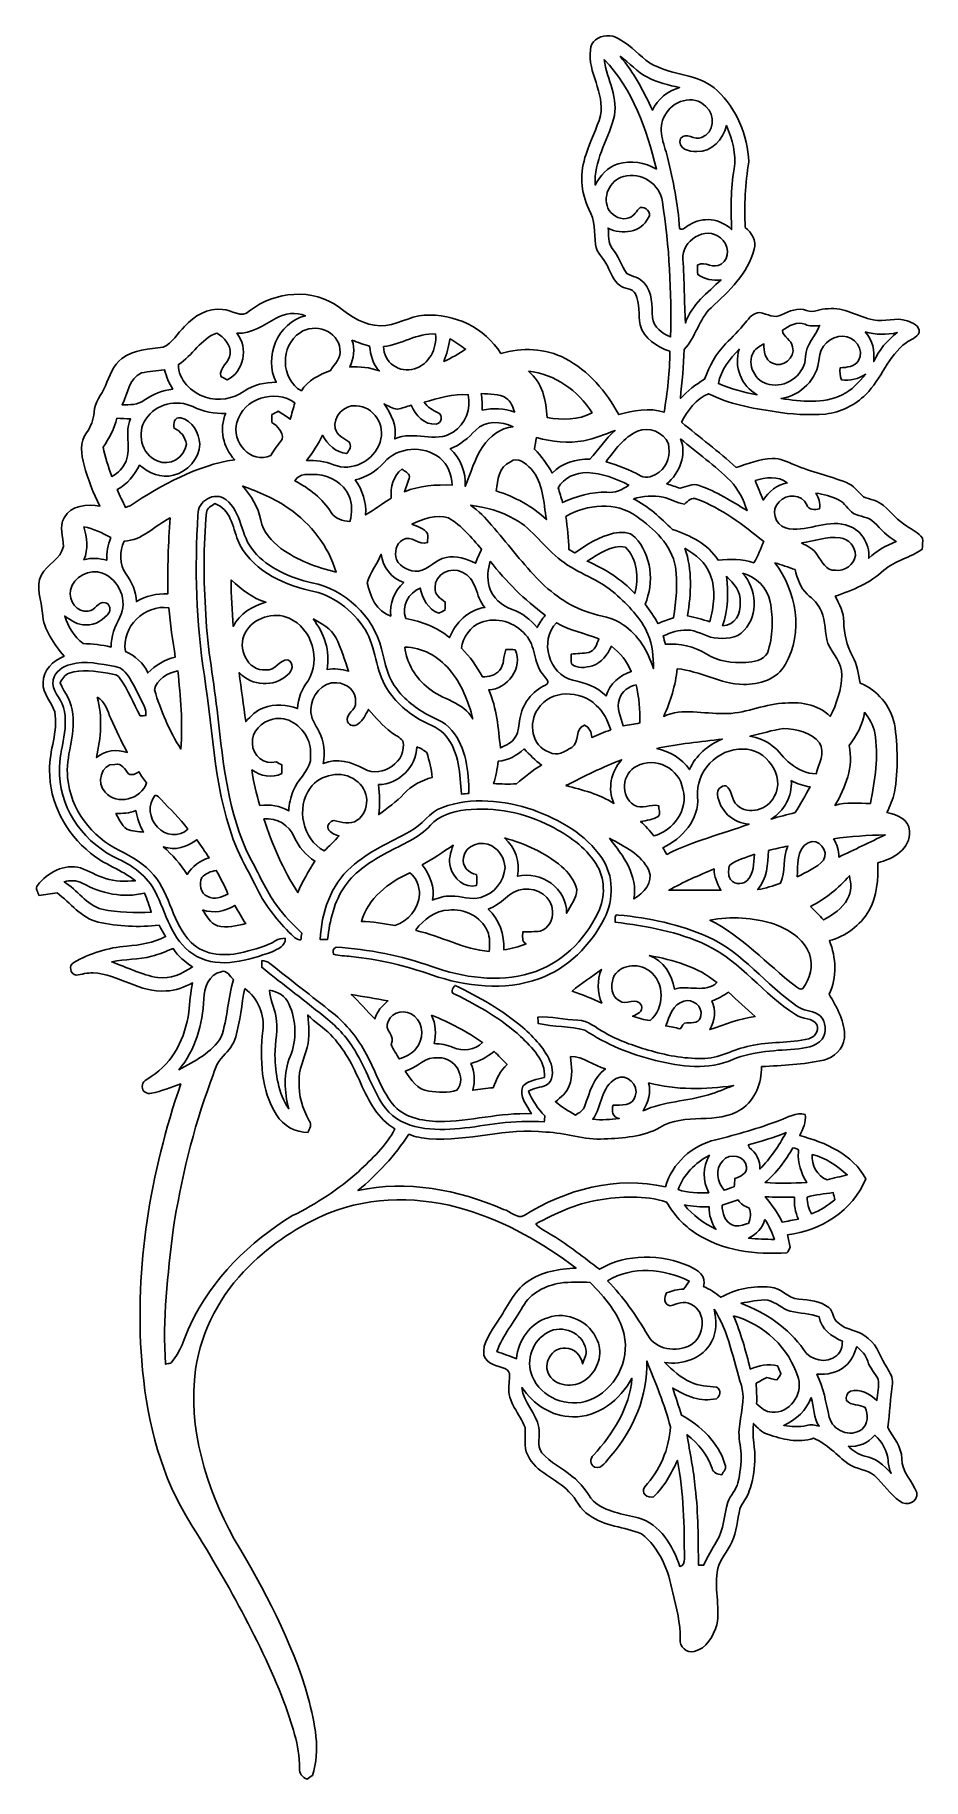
# Model space of a CAD drawing. Header units: centimetres. Extents: x -6.5 to 6.4, y -12.7 to 12.6.
import ezdxf

# ---------------------------------------------------------------- set-up
doc = ezdxf.new("R2010")
doc.units = ezdxf.units.CM
doc.header["$MEASUREMENT"] = 0
doc.layers.add('Camada 1', color=7, linetype='Continuous')

msp = doc.modelspace()

# ---------------------------------------------------------------- linework, layer by layer
at = {"layer": 'Camada 1', "color": 156}
for points, knots in [([(1.59843, 12.41989), (1.60019, 12.53877), (1.72084, 12.6252), (1.83339, 12.62097), (1.83339, 12.62097), (1.9565, 12.63685), (2.05668, 12.55289), (2.15053, 12.48621), (2.15053, 12.48621), (2.29234, 12.3825), (2.40595, 12.2361), (2.57422, 12.17224), (2.57422, 12.17224), (2.85715, 12.04595), (3.2018, 12.05476), (3.43675, 11.83004), (3.43675, 11.83004), (3.71863, 11.56511), (3.87456, 11.17952), (3.89466, 10.79641), (3.89466, 10.79641), (3.8414, 10.48208), (3.82905, 10.16316), (3.8414, 9.84462), (3.8414, 9.84462), (3.9377, 9.77229), (4.00861, 9.65129), (3.97191, 9.52816), (3.97191, 9.52816), (3.88267, 9.1768), (3.60469, 8.92033), (3.34892, 8.68186), (3.34892, 8.68186), (3.16723, 8.51429), (3.12773, 8.25146), (2.95733, 8.07578), (2.95733, 8.07578), (2.95239, 7.83836), (2.92417, 7.6027), (2.903, 7.36635), (2.903, 7.36635), (3.00777, 7.47323), (3.12242, 7.57061), (3.25332, 7.64433), (3.25332, 7.64433), (3.3221, 7.83201), (3.41453, 8.0144), (3.55706, 8.15728), (3.55706, 8.15728), (3.65794, 8.2557), (3.75637, 8.3573), (3.84493, 8.46737), (3.84493, 8.46737), (3.90102, 8.53087), (3.95993, 8.61695), (4.05623, 8.61025), (4.05623, 8.61025), (4.1589, 8.59013), (4.26685, 8.52064), (4.3702, 8.57744), (4.3702, 8.57744), (4.48132, 8.63388), (4.60621, 8.68503), (4.7318, 8.6427), (4.7318, 8.6427), (4.83588, 8.60036), (4.93747, 8.6681), (5.0426, 8.66739), (5.0426, 8.66739), (5.27473, 8.69279), (5.47546, 8.54851), (5.69665, 8.50758), (5.69665, 8.50758), (5.85927, 8.46631), (6.02862, 8.55274), (6.18842, 8.48924), (6.18842, 8.48924), (6.26604, 8.4649), (6.37258, 8.42327), (6.3641, 8.32272), (6.3641, 8.32272), (6.33411, 8.24089), (6.2371, 8.22536), (6.17607, 8.17386), (6.17607, 8.17386), (5.91078, 7.98407), (5.81766, 7.64928), (5.59045, 7.42421), (5.59045, 7.42421), (5.4356, 7.26687), (5.22569, 7.16774), (5.00768, 7.13951), (5.00768, 7.13951), (4.75933, 7.12645), (4.50849, 7.12964), (4.26332, 7.17549), (4.26332, 7.17549), (3.937, 7.22205), (3.60749, 7.28627), (3.31082, 7.43513), (3.31082, 7.43513), (3.13584, 7.36035), (3.00177, 7.19208), (2.91958, 7.02132), (2.91958, 7.02132), (3.1824, 6.80191), (3.45827, 6.59765), (3.70981, 6.36517), (3.70981, 6.36517), (3.8809, 6.41809), (4.05129, 6.49111), (4.23262, 6.4971), (4.23262, 6.4971), (4.34903, 6.50416), (4.45311, 6.44455), (4.55719, 6.40221), (4.55719, 6.40221), (4.80165, 6.2992), (5.06201, 6.2424), (5.3093, 6.1468), (5.3093, 6.1468), (5.41301, 6.10799), (5.47722, 6.01345), (5.55518, 5.94077), (5.55518, 5.94077), (5.65219, 5.89808), (5.76579, 5.88785), (5.84658, 5.81342), (5.84658, 5.81342), (5.96087, 5.71605), (6.05225, 5.59152), (6.18489, 5.51638), (6.18489, 5.51638), (6.26426, 5.46347), (6.35565, 5.42042), (6.41103, 5.33964), (6.41103, 5.33964), (6.42055, 5.28708), (6.41066, 5.23346), (6.40749, 5.18054), (6.40749, 5.18054), (6.235, 5.05459), (6.01169, 5.01931), (5.85223, 4.87398), (5.85223, 4.87398), (5.6536, 4.69087), (5.39925, 4.58611), (5.14772, 4.49896), (5.14772, 4.49896), (5.20664, 4.38255), (5.2712, 4.26261), (5.2712, 4.1282), (5.2712, 4.1282), (5.27261, 3.95393), (5.31529, 3.78249), (5.3982, 3.62902), (5.3982, 3.62902), (5.46417, 3.50801), (5.48498, 3.37078), (5.50862, 3.23673), (5.50862, 3.23673), (5.75875, 3.13901), (5.94535, 2.91076), (6.00569, 2.65041), (6.00569, 2.65041), (6.05683, 2.32127), (6.05788, 1.98542), (6.00779, 1.65593), (6.00779, 1.65593), (5.97958, 1.55504), (5.94113, 1.45767), (5.89597, 1.36348), (5.89597, 1.36348), (6.03815, 1.33314), (6.21558, 1.26434), (6.22406, 1.09326), (6.22406, 1.09326), (6.24382, 0.84067), (5.98134, 0.68509), (5.76615, 0.63534), (5.76615, 0.63534), (5.76791, 0.39792), (5.75802, 0.14781), (5.6335, -0.06208), (5.6335, -0.06208), (5.51003, -0.27481), (5.29941, -0.4318), (5.06201, -0.49459), (5.06201, -0.49459), (5.16254, -0.74117), (5.17418, -1.02729), (5.05919, -1.27141), (5.05919, -1.27141), (5.17065, -1.46543), (5.29802, -1.67534), (5.27931, -1.90816), (5.27931, -1.90816), (5.2645, -2.06657), (5.13221, -2.19109), (4.98157, -2.22673), (4.98157, -2.22673), (4.68558, -2.29093), (4.38185, -2.30504), (4.08023, -2.32092), (4.08023, -2.32092), (4.07952, -2.55693), (3.99167, -2.80528), (3.786, -2.93792), (3.786, -2.93792), (3.43322, -3.17887), (2.96157, -2.97461), (2.60631, -3.20604), (2.60631, -3.20604), (2.36044, -3.33833), (2.07256, -3.35845), (1.79882, -3.37007), (1.79882, -3.37007), (1.51095, -3.38807), (1.23684, -3.28048), (0.95108, -3.27025), (0.95108, -3.27025), (0.38381, -3.20216), (-0.1711, -3.41171), (-0.73766, -3.36656), (-0.73766, -3.36656), (-0.83819, -3.35845), (-0.93909, -3.34115), (-1.03222, -3.302), (-1.03222, -3.302), (-1.23684, -3.6089), (-1.48483, -3.88513), (-1.772, -4.11762), (-1.772, -4.11762), (-1.06186, -3.96098), (-0.3182, -4.10562), (0.34008, -4.39173), (0.34008, -4.39173), (0.43814, -4.41607), (0.53516, -4.53214), (0.63641, -4.48168), (0.63641, -4.48168), (1.23647, -4.09857), (1.98049, -3.90455), (2.68498, -4.064), (2.68498, -4.064), (2.78236, -3.72497), (3.07304, -3.46145), (3.41417, -3.38101), (3.41417, -3.38101), (3.7285, -3.30729), (4.03895, -3.21522), (4.34128, -3.10091), (4.34128, -3.10091), (4.46017, -3.05752), (4.5787, -2.97885), (4.71099, -3.0159), (4.71099, -3.0159), (4.73145, -3.12596), (4.67535, -3.22438), (4.63161, -3.32069), (4.63161, -3.32069), (5.00062, -3.41948), (5.40349, -3.59197), (5.5887, -3.94864), (5.5887, -3.94864), (5.40456, -4.40655), (4.93747, -4.70429), (4.45698, -4.75826), (4.45698, -4.75826), (4.46863, -4.81999), (4.48203, -4.88102), (4.49615, -4.94276), (4.49615, -4.94276), (4.48415, -4.96252), (4.46017, -5.00238), (4.44782, -5.0225), (4.44782, -5.0225), (3.9945, -5.04859), (3.5126, -4.99285), (3.12454, -4.7392), (3.12454, -4.7392), (2.94781, -4.62667), (2.80846, -4.46617), (2.70369, -4.28659), (2.70369, -4.28659), (2.38441, -4.18217), (2.03376, -4.20334), (1.70602, -4.25732), (1.70602, -4.25732), (1.38677, -4.31236), (1.09078, -4.44853), (0.80822, -4.60199), (0.80822, -4.60199), (0.86959, -4.67959), (0.9666, -4.71382), (1.04705, -4.76849), (1.04705, -4.76849), (1.28763, -4.91313), (1.50424, -5.09376), (1.73073, -5.25814), (1.73073, -5.25814), (2.12548, -5.02813), (2.6229, -5.03731), (3.0353, -5.21652), (3.0353, -5.21652), (3.15382, -5.26379), (3.28612, -5.36504), (3.23919, -5.51074), (3.23919, -5.51074), (3.33058, -5.54813), (3.41312, -5.6028), (3.48933, -5.66561), (3.48933, -5.66561), (3.70487, -5.54426), (3.95922, -5.49697), (4.20475, -5.5178), (4.20475, -5.5178), (4.36209, -5.5252), (4.46193, -5.68218), (4.61892, -5.69207), (4.61892, -5.69207), (4.76919, -5.70301), (4.93041, -5.72065), (5.05495, -5.81413), (5.05495, -5.81413), (5.12092, -5.87162), (5.11033, -5.97923), (5.1823, -6.0325), (5.1823, -6.0325), (5.30754, -6.15209), (5.50403, -6.13762), (5.62504, -6.26533), (5.62504, -6.26533), (5.76932, -6.3701), (5.79966, -6.55319), (5.89913, -6.69079), (5.89913, -6.69079), (5.94113, -6.75745), (5.98275, -6.8319), (5.97641, -6.91409), (5.97641, -6.91409), (5.95029, -7.12611), (5.93336, -7.33918), (5.91078, -7.55156), (5.91078, -7.55156), (5.98452, -7.69972), (6.11011, -7.8292), (6.1108, -8.00593), (6.1108, -8.00593), (6.10834, -8.19784), (6.26709, -8.32801), (6.32812, -8.4977), (6.32812, -8.4977), (6.36023, -8.63247), (6.17431, -8.70126), (6.08188, -8.62259), (6.08188, -8.62259), (5.94113, -8.51817), (5.84517, -8.36719), (5.71465, -8.25183), (5.71465, -8.25183), (5.60951, -8.15233), (5.44795, -8.16434), (5.33435, -8.07861), (5.33435, -8.07861), (5.16607, -7.95689), (5.03061, -7.78827), (4.83305, -7.71031), (4.83305, -7.71031), (4.61222, -7.78369), (4.37902, -7.72548), (4.16736, -7.65033), (4.16736, -7.65033), (4.08199, -7.62458), (4.02096, -7.55826), (3.96239, -7.49511), (3.96239, -7.49511), (3.93452, -7.67856), (3.99274, -7.85883), (3.98144, -8.04228), (3.98144, -8.04228), (3.9765, -8.18868), (3.94828, -8.33472), (3.90172, -8.47372), (3.90172, -8.47372), (3.87208, -8.56721), (3.80152, -8.63988), (3.76624, -8.73054), (3.76624, -8.73054), (3.72886, -8.89246), (3.71756, -9.06285), (3.64596, -9.21597), (3.64596, -9.21597), (3.59163, -9.35036), (3.48051, -9.4569), (3.44487, -9.60013), (3.44487, -9.60013), (3.38242, -9.86825), (3.48438, -10.14341), (3.43041, -10.41223), (3.43041, -10.41223), (3.38278, -10.57697), (3.28224, -10.75796), (3.10232, -10.80169), (3.10232, -10.80169), (2.99685, -10.8331), (2.8822, -10.72832), (2.90159, -10.62002), (2.90159, -10.62002), (2.90125, -10.39213), (2.8515, -10.16916), (2.79188, -9.95079), (2.79188, -9.95079), (2.73227, -9.63188), (2.60349, -9.29674), (2.3368, -9.09601), (2.3368, -9.09601), (2.08986, -8.993), (1.8041, -8.9856), (1.57973, -8.82543), (1.57973, -8.82543), (1.44356, -8.74747), (1.39946, -8.58555), (1.28622, -8.4843), (1.28622, -8.4843), (1.10418, -8.28852), (0.80715, -8.20985), (0.68932, -7.95479), (0.68932, -7.95479), (0.61877, -7.83061), (0.66922, -7.68738), (0.65088, -7.55473), (0.65088, -7.55473), (0.57608, -7.35295), (0.3884, -7.18149), (0.41663, -6.95006), (0.41663, -6.95006), (0.41733, -6.86647), (0.46637, -6.73347), (0.35736, -6.69819), (0.35736, -6.69819), (0.24799, -6.65621), (0.09842, -6.63963), (0.05608, -6.5105), (0.05608, -6.5105), (0.02363, -6.32037), (0.16581, -6.16479), (0.25435, -6.01203), (0.25435, -6.01203), (0.39088, -5.81837), (0.4819, -5.58236), (0.68155, -5.44159), (0.68155, -5.44159), (0.88723, -5.2959), (1.14477, -5.25215), (1.39171, -5.24228), (1.39171, -5.24228), (0.90769, -4.88173), (0.37818, -4.56952), (-0.20355, -4.39773), (-0.20355, -4.39773), (-0.84878, -4.19876), (-1.56491, -4.19488), (-2.19604, -4.44712), (-2.19604, -4.44712), (-2.62607, -4.62808), (-3.02401, -4.88772), (-3.35244, -5.2204), (-3.35244, -5.2204), (-3.75884, -5.61657), (-4.04176, -6.14186), (-4.12326, -6.7056), (-4.12326, -6.7056), (-4.24356, -7.56425), (-3.96804, -8.42432), (-3.5627, -9.17292), (-3.5627, -9.17292), (-3.13336, -9.90106), (-2.72274, -10.65283), (-2.49096, -11.47056), (-2.49096, -11.47056), (-2.39642, -11.83534), (-2.30857, -12.22903), (-2.43028, -12.59874), (-2.43028, -12.59874), (-2.44934, -12.6118), (-2.48708, -12.63791), (-2.50577, -12.65132), (-2.50577, -12.65132), (-2.57281, -12.62556), (-2.63031, -12.57053), (-2.61796, -12.49291), (-2.61796, -12.49291), (-2.6116, -12.15777), (-2.73578, -11.84098), (-2.84339, -11.52983), (-2.84339, -11.52983), (-3.21486, -10.57521), (-3.73379, -9.68728), (-4.27177, -8.81909), (-4.27177, -8.81909), (-4.66689, -8.1421), (-4.84433, -7.35894), (-4.90466, -6.58354), (-4.90466, -6.58354), (-5.00732, -5.22498), (-4.77943, -3.85692), (-4.33811, -2.57245), (-4.33811, -2.57245), (-4.48098, -2.61338), (-4.61539, -2.68323), (-4.7625, -2.70827), (-4.7625, -2.70827), (-4.82353, -2.7245), (-4.90677, -2.68323), (-4.89584, -2.6109), (-4.89584, -2.6109), (-4.90643, -2.53188), (-4.81717, -2.50506), (-4.76815, -2.46379), (-4.76815, -2.46379), (-4.44887, -2.26447), (-4.2672, -1.89652), (-4.22416, -1.53034), (-4.22416, -1.53034), (-4.21111, -1.38852), (-4.1977, -1.24707), (-4.16665, -1.10771), (-4.16665, -1.10771), (-4.28695, -1.16769), (-4.4143, -1.22344), (-4.55153, -1.22485), (-4.55153, -1.22485), (-4.92831, -1.25694), (-5.2398, -0.9793), (-5.60951, -0.96273), (-5.60951, -0.96273), (-5.69312, -0.9599), (-5.77391, -0.98354), (-5.85611, -0.99342), (-5.85611, -0.99342), (-5.94184, -0.98672), (-5.96759, -0.85054), (-5.89068, -0.81421), (-5.89068, -0.81421), (-5.65679, -0.67839), (-5.39221, -0.59513), (-5.12234, -0.5736), (-5.12234, -0.5736), (-4.92936, -0.55879), (-4.73357, -0.52704), (-4.55999, -0.43673), (-4.55999, -0.43673), (-4.5921, -0.38099), (-4.6228, -0.32526), (-4.65278, -0.26882), (-4.65278, -0.26882), (-4.94595, -0.30373), (-5.24686, -0.29138), (-5.53507, -0.22684), (-5.53507, -0.22684), (-5.78167, -0.16298), (-5.93901, 0.04867), (-6.13163, 0.1979), (-6.13163, 0.1979), (-6.21946, 0.18732), (-6.30695, 0.17392), (-6.39444, 0.16157), (-6.39444, 0.16157), (-6.40715, 0.20778), (-6.453, 0.26141), (-6.41314, 0.30656), (-6.41314, 0.30656), (-6.27415, 0.49247), (-6.02721, 0.62476), (-5.79261, 0.56056), (-5.79261, 0.56056), (-5.66914, 0.51647), (-5.55659, 0.4452), (-5.43031, 0.40745), (-5.43031, 0.40745), (-5.29166, 0.35665), (-5.14173, 0.36547), (-4.99709, 0.37324), (-4.99709, 0.37324), (-5.19535, 0.53657), (-5.45253, 0.60466), (-5.64549, 0.7754), (-5.64549, 0.7754), (-6.00886, 1.06079), (-6.24521, 1.51129), (-6.23992, 1.97696), (-6.23992, 1.97696), (-6.24804, 2.26201), (-6.10941, 2.53683), (-6.16584, 2.82256), (-6.16584, 2.82256), (-6.20923, 2.96827), (-6.34471, 3.08186), (-6.33306, 3.24379), (-6.33306, 3.24379), (-6.33871, 3.42652), (-6.1863, 3.5641), (-6.03003, 3.62902), (-6.03003, 3.62902), (-6.17714, 3.80965), (-6.33095, 4.00931), (-6.34223, 4.25202), (-6.34223, 4.25202), (-6.35706, 4.43618), (-6.44806, 4.63161), (-6.35881, 4.80976), (-6.35881, 4.80976), (-6.27167, 4.95969), (-6.078, 5.03872), (-6.04026, 5.21899), (-6.04026, 5.21899), (-6.03815, 5.35727), (-6.10941, 5.50579), (-6.02684, 5.63562), (-6.02684, 5.63562), (-5.92807, 5.82048), (-5.69348, 5.83494), (-5.50969, 5.80636), (-5.50969, 5.80636), (-5.61128, 5.99334), (-5.68113, 6.19619), (-5.74075, 6.39974), (-5.74075, 6.39974), (-5.77885, 6.5525), (-5.80672, 6.73311), (-5.70406, 6.86788), (-5.70406, 6.86788), (-5.64198, 6.95571), (-5.60458, 7.05801), (-5.59611, 7.16526), (-5.59611, 7.16526), (-5.59187, 7.31097), (-5.48286, 7.4189), (-5.43207, 7.54837), (-5.43207, 7.54837), (-5.37279, 7.6909), (-5.31812, 7.84613), (-5.19077, 7.94349), (-5.19077, 7.94349), (-5.0232, 8.08214), (-4.79531, 8.07861), (-4.59176, 8.1093), (-4.59176, 8.1093), (-4.45593, 8.16927), (-4.38608, 8.31108), (-4.28271, 8.41057), (-4.28271, 8.41057), (-4.14443, 8.56368), (-3.94723, 8.67939), (-3.73415, 8.65575), (-3.73415, 8.65575), (-3.59974, 8.65822), (-3.45897, 8.51252), (-3.34291, 8.63529), (-3.34291, 8.63529), (-2.9785, 8.92209), (-2.42076, 8.97043), (-2.04045, 8.68644), (-2.04045, 8.68644), (-1.86972, 8.55098), (-1.67428, 8.42186), (-1.44814, 8.42009), (-1.44814, 8.42009), (-1.22273, 8.41375), (-1.03082, 8.55909), (-0.80856, 8.57285), (-0.80856, 8.57285), (-0.3757, 8.60248), (0.07196, 8.38905), (0.30161, 8.01546), (0.30161, 8.01546), (0.60642, 8.11035), (0.94755, 8.09412), (1.2326, 7.94596), (1.2326, 7.94596), (1.57127, 7.76851), (1.82738, 7.46441), (2.00837, 7.13246), (2.00837, 7.13246), (2.22144, 7.19137), (2.44968, 7.23793), (2.66593, 7.16492), (2.66593, 7.16492), (2.71604, 7.45701), (2.75166, 7.75194), (2.74778, 8.04897), (2.74778, 8.04897), (2.56187, 8.11176), (2.37666, 8.2363), (2.3188, 8.4335), (2.3188, 8.4335), (2.29093, 8.58131), (2.3188, 8.74148), (2.25036, 8.88047), (2.25036, 8.88047), (2.20768, 8.96796), (2.08986, 8.94926), (2.02247, 9.00606), (2.02247, 9.00606), (1.93145, 9.07591), (1.89301, 9.18738), (1.84467, 9.28687), (1.84467, 9.28687), (1.79528, 9.39553), (1.68521, 9.47384), (1.67464, 9.59979), (1.67464, 9.59979), (1.65488, 9.77088), (1.66441, 9.95221), (1.57797, 10.10814), (1.57797, 10.10814), (1.45555, 10.35543), (1.44215, 10.64718), (1.53634, 10.90647), (1.53634, 10.90647), (1.59103, 11.09909), (1.69438, 11.27441), (1.74449, 11.4681), (1.74449, 11.4681), (1.81044, 11.80041), (1.55504, 12.08898), (1.59843, 12.41989)], [0, 0, 0, 0, 0.00546448, 0.00546448, 0.00546448, 0.00546448, 0.01092896, 0.01092896, 0.01092896, 0.01092896, 0.01639344, 0.01639344, 0.01639344, 0.01639344, 0.02185792, 0.02185792, 0.02185792, 0.02185792, 0.0273224, 0.0273224, 0.0273224, 0.0273224, 0.03278689, 0.03278689, 0.03278689, 0.03278689, 0.03825137, 0.03825137, 0.03825137, 0.03825137, 0.04371585, 0.04371585, 0.04371585, 0.04371585, 0.04918033, 0.04918033, 0.04918033, 0.04918033, 0.05464481, 0.05464481, 0.05464481, 0.05464481, 0.06010929, 0.06010929, 0.06010929, 0.06010929, 0.06557377, 0.06557377, 0.06557377, 0.06557377, 0.07103825, 0.07103825, 0.07103825, 0.07103825, 0.07650273, 0.07650273, 0.07650273, 0.07650273, 0.08196721, 0.08196721, 0.08196721, 0.08196721, 0.08743169, 0.08743169, 0.08743169, 0.08743169, 0.09289617, 0.09289617, 0.09289617, 0.09289617, 0.09836066, 0.09836066, 0.09836066, 0.09836066, 0.10382514, 0.10382514, 0.10382514, 0.10382514, 0.10928962, 0.10928962, 0.10928962, 0.10928962, 0.1147541, 0.1147541, 0.1147541, 0.1147541, 0.12021858, 0.12021858, 0.12021858, 0.12021858, 0.12568306, 0.12568306, 0.12568306, 0.12568306, 0.13114754, 0.13114754, 0.13114754, 0.13114754, 0.13661202, 0.13661202, 0.13661202, 0.13661202, 0.1420765, 0.1420765, 0.1420765, 0.1420765, 0.14754098, 0.14754098, 0.14754098, 0.14754098, 0.15300546, 0.15300546, 0.15300546, 0.15300546, 0.15846995, 0.15846995, 0.15846995, 0.15846995, 0.16393443, 0.16393443, 0.16393443, 0.16393443, 0.16939891, 0.16939891, 0.16939891, 0.16939891, 0.17486339, 0.17486339, 0.17486339, 0.17486339, 0.18032787, 0.18032787, 0.18032787, 0.18032787, 0.18579235, 0.18579235, 0.18579235, 0.18579235, 0.19125683, 0.19125683, 0.19125683, 0.19125683, 0.19672131, 0.19672131, 0.19672131, 0.19672131, 0.20218579, 0.20218579, 0.20218579, 0.20218579, 0.20765027, 0.20765027, 0.20765027, 0.20765027, 0.21311475, 0.21311475, 0.21311475, 0.21311475, 0.21857923, 0.21857923, 0.21857923, 0.21857923, 0.22404372, 0.22404372, 0.22404372, 0.22404372, 0.2295082, 0.2295082, 0.2295082, 0.2295082, 0.23497268, 0.23497268, 0.23497268, 0.23497268, 0.24043716, 0.24043716, 0.24043716, 0.24043716, 0.24590164, 0.24590164, 0.24590164, 0.24590164, 0.25136612, 0.25136612, 0.25136612, 0.25136612, 0.2568306, 0.2568306, 0.2568306, 0.2568306, 0.26229508, 0.26229508, 0.26229508, 0.26229508, 0.26775956, 0.26775956, 0.26775956, 0.26775956, 0.27322404, 0.27322404, 0.27322404, 0.27322404, 0.27868852, 0.27868852, 0.27868852, 0.27868852, 0.28415301, 0.28415301, 0.28415301, 0.28415301, 0.28961749, 0.28961749, 0.28961749, 0.28961749, 0.29508197, 0.29508197, 0.29508197, 0.29508197, 0.30054645, 0.30054645, 0.30054645, 0.30054645, 0.30601093, 0.30601093, 0.30601093, 0.30601093, 0.31147541, 0.31147541, 0.31147541, 0.31147541, 0.31693989, 0.31693989, 0.31693989, 0.31693989, 0.32240437, 0.32240437, 0.32240437, 0.32240437, 0.32786885, 0.32786885, 0.32786885, 0.32786885, 0.33333333, 0.33333333, 0.33333333, 0.33333333, 0.33879781, 0.33879781, 0.33879781, 0.33879781, 0.3442623, 0.3442623, 0.3442623, 0.3442623, 0.34972678, 0.34972678, 0.34972678, 0.34972678, 0.35519126, 0.35519126, 0.35519126, 0.35519126, 0.36065574, 0.36065574, 0.36065574, 0.36065574, 0.36612022, 0.36612022, 0.36612022, 0.36612022, 0.3715847, 0.3715847, 0.3715847, 0.3715847, 0.37704918, 0.37704918, 0.37704918, 0.37704918, 0.38251366, 0.38251366, 0.38251366, 0.38251366, 0.38797814, 0.38797814, 0.38797814, 0.38797814, 0.39344262, 0.39344262, 0.39344262, 0.39344262, 0.3989071, 0.3989071, 0.3989071, 0.3989071, 0.40437158, 0.40437158, 0.40437158, 0.40437158, 0.40983607, 0.40983607, 0.40983607, 0.40983607, 0.41530055, 0.41530055, 0.41530055, 0.41530055, 0.42076503, 0.42076503, 0.42076503, 0.42076503, 0.42622951, 0.42622951, 0.42622951, 0.42622951, 0.43169399, 0.43169399, 0.43169399, 0.43169399, 0.43715847, 0.43715847, 0.43715847, 0.43715847, 0.44262295, 0.44262295, 0.44262295, 0.44262295, 0.44808743, 0.44808743, 0.44808743, 0.44808743, 0.45355191, 0.45355191, 0.45355191, 0.45355191, 0.45901639, 0.45901639, 0.45901639, 0.45901639, 0.46448087, 0.46448087, 0.46448087, 0.46448087, 0.46994536, 0.46994536, 0.46994536, 0.46994536, 0.47540984, 0.47540984, 0.47540984, 0.47540984, 0.48087432, 0.48087432, 0.48087432, 0.48087432, 0.4863388, 0.4863388, 0.4863388, 0.4863388, 0.49180328, 0.49180328, 0.49180328, 0.49180328, 0.49726776, 0.49726776, 0.49726776, 0.49726776, 0.50273224, 0.50273224, 0.50273224, 0.50273224, 0.50819672, 0.50819672, 0.50819672, 0.50819672, 0.5136612, 0.5136612, 0.5136612, 0.5136612, 0.51912568, 0.51912568, 0.51912568, 0.51912568, 0.52459016, 0.52459016, 0.52459016, 0.52459016, 0.53005464, 0.53005464, 0.53005464, 0.53005464, 0.53551913, 0.53551913, 0.53551913, 0.53551913, 0.54098361, 0.54098361, 0.54098361, 0.54098361, 0.54644809, 0.54644809, 0.54644809, 0.54644809, 0.55191257, 0.55191257, 0.55191257, 0.55191257, 0.55737705, 0.55737705, 0.55737705, 0.55737705, 0.56284153, 0.56284153, 0.56284153, 0.56284153, 0.56830601, 0.56830601, 0.56830601, 0.56830601, 0.57377049, 0.57377049, 0.57377049, 0.57377049, 0.57923497, 0.57923497, 0.57923497, 0.57923497, 0.58469945, 0.58469945, 0.58469945, 0.58469945, 0.59016393, 0.59016393, 0.59016393, 0.59016393, 0.59562842, 0.59562842, 0.59562842, 0.59562842, 0.6010929, 0.6010929, 0.6010929, 0.6010929, 0.60655738, 0.60655738, 0.60655738, 0.60655738, 0.61202186, 0.61202186, 0.61202186, 0.61202186, 0.61748634, 0.61748634, 0.61748634, 0.61748634, 0.62295082, 0.62295082, 0.62295082, 0.62295082, 0.6284153, 0.6284153, 0.6284153, 0.6284153, 0.63387978, 0.63387978, 0.63387978, 0.63387978, 0.63934426, 0.63934426, 0.63934426, 0.63934426, 0.64480874, 0.64480874, 0.64480874, 0.64480874, 0.65027322, 0.65027322, 0.65027322, 0.65027322, 0.6557377, 0.6557377, 0.6557377, 0.6557377, 0.66120219, 0.66120219, 0.66120219, 0.66120219, 0.66666667, 0.66666667, 0.66666667, 0.66666667, 0.67213115, 0.67213115, 0.67213115, 0.67213115, 0.67759563, 0.67759563, 0.67759563, 0.67759563, 0.68306011, 0.68306011, 0.68306011, 0.68306011, 0.68852459, 0.68852459, 0.68852459, 0.68852459, 0.69398907, 0.69398907, 0.69398907, 0.69398907, 0.69945355, 0.69945355, 0.69945355, 0.69945355, 0.70491803, 0.70491803, 0.70491803, 0.70491803, 0.71038251, 0.71038251, 0.71038251, 0.71038251, 0.71584699, 0.71584699, 0.71584699, 0.71584699, 0.72131148, 0.72131148, 0.72131148, 0.72131148, 0.72677596, 0.72677596, 0.72677596, 0.72677596, 0.73224044, 0.73224044, 0.73224044, 0.73224044, 0.73770492, 0.73770492, 0.73770492, 0.73770492, 0.7431694, 0.7431694, 0.7431694, 0.7431694, 0.74863388, 0.74863388, 0.74863388, 0.74863388, 0.75409836, 0.75409836, 0.75409836, 0.75409836, 0.75956284, 0.75956284, 0.75956284, 0.75956284, 0.76502732, 0.76502732, 0.76502732, 0.76502732, 0.7704918, 0.7704918, 0.7704918, 0.7704918, 0.77595628, 0.77595628, 0.77595628, 0.77595628, 0.78142077, 0.78142077, 0.78142077, 0.78142077, 0.78688525, 0.78688525, 0.78688525, 0.78688525, 0.79234973, 0.79234973, 0.79234973, 0.79234973, 0.79781421, 0.79781421, 0.79781421, 0.79781421, 0.80327869, 0.80327869, 0.80327869, 0.80327869, 0.80874317, 0.80874317, 0.80874317, 0.80874317, 0.81420765, 0.81420765, 0.81420765, 0.81420765, 0.81967213, 0.81967213, 0.81967213, 0.81967213, 0.82513661, 0.82513661, 0.82513661, 0.82513661, 0.83060109, 0.83060109, 0.83060109, 0.83060109, 0.83606557, 0.83606557, 0.83606557, 0.83606557, 0.84153005, 0.84153005, 0.84153005, 0.84153005, 0.84699454, 0.84699454, 0.84699454, 0.84699454, 0.85245902, 0.85245902, 0.85245902, 0.85245902, 0.8579235, 0.8579235, 0.8579235, 0.8579235, 0.86338798, 0.86338798, 0.86338798, 0.86338798, 0.86885246, 0.86885246, 0.86885246, 0.86885246, 0.87431694, 0.87431694, 0.87431694, 0.87431694, 0.87978142, 0.87978142, 0.87978142, 0.87978142, 0.8852459, 0.8852459, 0.8852459, 0.8852459, 0.89071038, 0.89071038, 0.89071038, 0.89071038, 0.89617486, 0.89617486, 0.89617486, 0.89617486, 0.90163934, 0.90163934, 0.90163934, 0.90163934, 0.90710383, 0.90710383, 0.90710383, 0.90710383, 0.91256831, 0.91256831, 0.91256831, 0.91256831, 0.91803279, 0.91803279, 0.91803279, 0.91803279, 0.92349727, 0.92349727, 0.92349727, 0.92349727, 0.92896175, 0.92896175, 0.92896175, 0.92896175, 0.93442623, 0.93442623, 0.93442623, 0.93442623, 0.93989071, 0.93989071, 0.93989071, 0.93989071, 0.94535519, 0.94535519, 0.94535519, 0.94535519, 0.95081967, 0.95081967, 0.95081967, 0.95081967, 0.95628415, 0.95628415, 0.95628415, 0.95628415, 0.96174863, 0.96174863, 0.96174863, 0.96174863, 0.96721311, 0.96721311, 0.96721311, 0.96721311, 0.9726776, 0.9726776, 0.9726776, 0.9726776, 0.97814208, 0.97814208, 0.97814208, 0.97814208, 0.98360656, 0.98360656, 0.98360656, 0.98360656, 0.98907104, 0.98907104, 0.98907104, 0.98907104, 1, 1, 1, 1]), ([(1.79846, 12.27913), (1.79846, 12.27913), (1.79846, 12.27913), (1.79846, 12.27913), (1.79846, 12.27913), (1.83797, 11.98986), (2.0186, 11.71186), (1.93321, 11.41271), (1.93321, 11.41271), (1.84326, 11.09591), (1.64535, 10.80311), (1.66828, 10.46021), (1.66828, 10.46021), (1.73777, 10.59814), (1.85173, 10.71809), (2.00025, 10.76924), (2.00025, 10.76924), (2.18687, 10.81228), (2.38936, 10.79252), (2.55481, 10.69128), (2.55481, 10.69128), (2.41087, 11.26066), (2.2165, 11.84875), (1.79846, 12.27913)], [0, 0, 0, 0, 0.14285714, 0.14285714, 0.14285714, 0.14285714, 0.28571429, 0.28571429, 0.28571429, 0.28571429, 0.42857143, 0.42857143, 0.42857143, 0.42857143, 0.57142857, 0.57142857, 0.57142857, 0.57142857, 0.71428571, 0.71428571, 0.71428571, 0.71428571, 1, 1, 1, 1]), ([(2.02952, 12.32605), (2.02952, 12.32605), (2.02952, 12.32605), (2.02952, 12.32605), (2.02952, 12.32605), (2.22496, 12.09075), (2.37277, 11.82193), (2.49695, 11.54324), (2.49695, 11.54324), (2.56998, 11.70657), (2.72097, 11.8244), (2.89136, 11.87273), (2.89136, 11.87273), (2.73156, 11.90801), (2.5714, 11.94822), (2.425, 12.02266), (2.425, 12.02266), (2.27365, 12.09709), (2.16712, 12.23221), (2.02952, 12.32605)], [0, 0, 0, 0, 0.16666667, 0.16666667, 0.16666667, 0.16666667, 0.33333333, 0.33333333, 0.33333333, 0.33333333, 0.5, 0.5, 0.5, 0.5, 0.66666667, 0.66666667, 0.66666667, 0.66666667, 1, 1, 1, 1]), ([(2.67757, 11.46844), (2.67757, 11.46844), (2.67757, 11.46844), (2.67757, 11.46844), (2.67757, 11.46844), (2.56187, 11.27794), (2.66417, 11.05958), (2.71533, 10.86626), (2.71533, 10.86626), (2.7961, 10.52512), (2.87197, 10.17975), (2.89136, 9.82873), (2.89136, 9.82873), (2.94323, 9.79382), (2.98591, 9.86437), (3.03283, 9.88094), (3.03283, 9.88094), (3.22262, 10.00865), (3.48509, 9.97267), (3.64559, 9.81427), (3.64559, 9.81427), (3.63185, 10.10743), (3.63185, 10.40341), (3.68158, 10.6934), (3.68158, 10.6934), (3.71792, 10.9093), (3.65266, 11.12414), (3.57011, 11.32134), (3.57011, 11.32134), (3.52602, 11.12343), (3.35667, 10.9354), (3.14113, 10.94387), (3.14113, 10.94387), (3.03283, 10.93752), (2.8508, 10.98938), (2.90653, 11.13401), (2.90653, 11.13401), (2.98097, 11.24055), (3.11185, 11.09698), (3.20886, 11.14989), (3.20886, 11.14989), (3.39548, 11.21057), (3.417, 11.4815), (3.27201, 11.59792), (3.27201, 11.59792), (3.09845, 11.78489), (2.77847, 11.68118), (2.67757, 11.46844)], [0, 0, 0, 0, 0.07692308, 0.07692308, 0.07692308, 0.07692308, 0.15384615, 0.15384615, 0.15384615, 0.15384615, 0.23076923, 0.23076923, 0.23076923, 0.23076923, 0.30769231, 0.30769231, 0.30769231, 0.30769231, 0.38461538, 0.38461538, 0.38461538, 0.38461538, 0.46153846, 0.46153846, 0.46153846, 0.46153846, 0.53846154, 0.53846154, 0.53846154, 0.53846154, 0.61538462, 0.61538462, 0.61538462, 0.61538462, 0.69230769, 0.69230769, 0.69230769, 0.69230769, 0.76923077, 0.76923077, 0.76923077, 0.76923077, 0.84615385, 0.84615385, 0.84615385, 0.84615385, 1, 1, 1, 1]), ([(1.87042, 10.0912), (1.87042, 10.0912), (1.87042, 10.0912), (1.87042, 10.0912), (1.87042, 10.0912), (1.93286, 10.00583), (2.05105, 9.94268), (2.15652, 9.98502), (2.15652, 9.98502), (2.23166, 10.00865), (2.26625, 10.08591), (2.32127, 10.13601), (2.32127, 10.13601), (2.3936, 10.14659), (2.49519, 10.06122), (2.43945, 9.98748), (2.43945, 9.98748), (2.33749, 9.76947), (2.05281, 9.73242), (1.85525, 9.83473), (1.85525, 9.83473), (1.8676, 9.73596), (1.84643, 9.62095), (1.91628, 9.5391), (1.91628, 9.5391), (2.00625, 9.43045), (2.0454, 9.29181), (2.12407, 9.17645), (2.12407, 9.17645), (2.20873, 9.13341), (2.31281, 9.12036), (2.37559, 9.04134), (2.37559, 9.04134), (2.50189, 8.90658), (2.4892, 8.71149), (2.49731, 8.54039), (2.49731, 8.54039), (2.51213, 8.39927), (2.63666, 8.30579), (2.76048, 8.25816), (2.76048, 8.25816), (2.77495, 8.91258), (2.74496, 9.56945), (2.64159, 10.21608), (2.64159, 10.21608), (2.61338, 10.47502), (2.32692, 10.65671), (2.07926, 10.58368), (2.07926, 10.58368), (1.87501, 10.53535), (1.76035, 10.27147), (1.87042, 10.0912)], [0, 0, 0, 0, 0.07142857, 0.07142857, 0.07142857, 0.07142857, 0.14285714, 0.14285714, 0.14285714, 0.14285714, 0.21428571, 0.21428571, 0.21428571, 0.21428571, 0.28571429, 0.28571429, 0.28571429, 0.28571429, 0.35714286, 0.35714286, 0.35714286, 0.35714286, 0.42857143, 0.42857143, 0.42857143, 0.42857143, 0.5, 0.5, 0.5, 0.5, 0.57142857, 0.57142857, 0.57142857, 0.57142857, 0.64285714, 0.64285714, 0.64285714, 0.64285714, 0.71428571, 0.71428571, 0.71428571, 0.71428571, 0.78571429, 0.78571429, 0.78571429, 0.78571429, 0.85714286, 0.85714286, 0.85714286, 0.85714286, 1, 1, 1, 1]), ([(2.93933, 9.38388), (2.93933, 9.38388), (2.93933, 9.38388), (2.93933, 9.38388), (2.93933, 9.38388), (2.95945, 9.07626), (2.96121, 8.76793), (2.97497, 8.45996), (2.97497, 8.45996), (3.06599, 8.72701), (3.29494, 8.90023), (3.49355, 9.08438), (3.49355, 9.08438), (3.3729, 9.07133), (3.25437, 9.09355), (3.15382, 9.16269), (3.15382, 9.16269), (3.15207, 9.20855), (3.151, 9.25407), (3.15066, 9.29993), (3.15066, 9.29993), (3.26248, 9.36307), (3.3849, 9.23395), (3.4925, 9.31262), (3.4925, 9.31262), (3.62795, 9.3987), (3.60257, 9.60402), (3.48368, 9.69327), (3.48368, 9.69327), (3.27025, 9.87777), (2.91394, 9.64847), (2.93933, 9.38388)], [0, 0, 0, 0, 0.11111111, 0.11111111, 0.11111111, 0.11111111, 0.22222222, 0.22222222, 0.22222222, 0.22222222, 0.33333333, 0.33333333, 0.33333333, 0.33333333, 0.44444444, 0.44444444, 0.44444444, 0.44444444, 0.55555556, 0.55555556, 0.55555556, 0.55555556, 0.66666667, 0.66666667, 0.66666667, 0.66666667, 0.77777778, 0.77777778, 0.77777778, 0.77777778, 1, 1, 1, 1]), ([(-2.95451, 8.53052), (-2.95451, 8.53052), (-2.95451, 8.53052), (-2.95451, 8.53052), (-2.95451, 8.53052), (-3.13443, 8.4335), (-3.31011, 8.30121), (-3.52531, 8.31003), (-3.52531, 8.31003), (-3.35385, 8.10259), (-3.42406, 7.75794), (-3.6643, 7.63481), (-3.6643, 7.63481), (-3.68793, 7.6475), (-3.7345, 7.67257), (-3.75813, 7.6849), (-3.75813, 7.6849), (-3.78848, 7.81931), (-3.62832, 7.88563), (-3.62267, 8.0144), (-3.62267, 8.0144), (-3.61314, 8.14669), (-3.71193, 8.24759), (-3.81387, 8.31426), (-3.81387, 8.31426), (-4.05129, 8.23382), (-4.16489, 7.98512), (-4.37339, 7.85917), (-4.37339, 7.85917), (-4.37515, 7.63376), (-4.18499, 7.45101), (-3.98215, 7.38504), (-3.98215, 7.38504), (-3.79411, 7.32084), (-3.5814, 7.35858), (-3.41948, 7.47148), (-3.41948, 7.47148), (-3.28436, 7.56567), (-3.1182, 7.60095), (-2.95556, 7.6006), (-2.95556, 7.6006), (-3.14325, 7.96254), (-2.93229, 8.46525), (-2.53259, 8.5658), (-2.53259, 8.5658), (-2.67053, 8.62047), (-2.8268, 8.60248), (-2.95451, 8.53052)], [0, 0, 0, 0, 0.07692308, 0.07692308, 0.07692308, 0.07692308, 0.15384615, 0.15384615, 0.15384615, 0.15384615, 0.23076923, 0.23076923, 0.23076923, 0.23076923, 0.30769231, 0.30769231, 0.30769231, 0.30769231, 0.38461538, 0.38461538, 0.38461538, 0.38461538, 0.46153846, 0.46153846, 0.46153846, 0.46153846, 0.53846154, 0.53846154, 0.53846154, 0.53846154, 0.61538462, 0.61538462, 0.61538462, 0.61538462, 0.69230769, 0.69230769, 0.69230769, 0.69230769, 0.76923077, 0.76923077, 0.76923077, 0.76923077, 0.84615385, 0.84615385, 0.84615385, 0.84615385, 1, 1, 1, 1]), ([(-2.60772, 8.3192), (-2.60772, 8.3192), (-2.60772, 8.3192), (-2.60772, 8.3192), (-2.60772, 8.3192), (-2.89947, 8.13611), (-2.89594, 7.64433), (-2.59115, 7.47676), (-2.59115, 7.47676), (-2.49802, 7.63128), (-2.32867, 7.70712), (-2.16853, 7.77239), (-2.16853, 7.77239), (-2.10714, 7.86729), (-2.00837, 7.95584), (-2.03164, 8.08073), (-2.03164, 8.08073), (-2.05105, 8.34248), (-2.40558, 8.46913), (-2.60772, 8.3192)], [0, 0, 0, 0, 0.16666667, 0.16666667, 0.16666667, 0.16666667, 0.33333333, 0.33333333, 0.33333333, 0.33333333, 0.5, 0.5, 0.5, 0.5, 0.66666667, 0.66666667, 0.66666667, 0.66666667, 1, 1, 1, 1]), ([(4.3808, 8.35342), (4.3808, 8.35342), (4.3808, 8.35342), (4.3808, 8.35342), (4.3808, 8.35342), (4.39208, 8.25429), (4.5159, 8.21443), (4.52966, 8.11388), (4.52966, 8.11388), (4.57129, 7.95584), (4.38291, 7.80238), (4.23791, 7.87717), (4.23791, 7.87717), (4.12855, 7.92302), (4.11056, 8.05321), (4.11232, 8.15728), (4.11232, 8.15728), (4.04988, 8.11812), (3.97581, 8.08425), (3.94828, 8.01017), (3.94828, 8.01017), (3.86362, 7.81614), (4.02096, 7.56813), (4.23226, 7.56355), (4.23226, 7.56355), (4.4697, 7.5318), (4.71204, 7.73041), (4.71699, 7.97207), (4.71699, 7.97207), (4.71805, 8.14987), (4.86867, 8.26487), (4.91983, 8.42362), (4.91983, 8.42362), (4.84823, 8.4141), (4.77555, 8.40846), (4.70887, 8.44056), (4.70887, 8.44056), (4.59351, 8.48854), (4.47357, 8.41728), (4.3808, 8.35342)], [0, 0, 0, 0, 0.09090909, 0.09090909, 0.09090909, 0.09090909, 0.18181818, 0.18181818, 0.18181818, 0.18181818, 0.27272727, 0.27272727, 0.27272727, 0.27272727, 0.36363636, 0.36363636, 0.36363636, 0.36363636, 0.45454545, 0.45454545, 0.45454545, 0.45454545, 0.54545455, 0.54545455, 0.54545455, 0.54545455, 0.63636364, 0.63636364, 0.63636364, 0.63636364, 0.72727273, 0.72727273, 0.72727273, 0.72727273, 0.81818182, 0.81818182, 0.81818182, 0.81818182, 1, 1, 1, 1]), ([(-1.85807, 8.21231), (-1.85807, 8.21231), (-1.85807, 8.21231), (-1.85807, 8.21231), (-1.85807, 8.21231), (-1.80728, 8.08389), (-1.83091, 7.94314), (-1.88982, 7.8225), (-1.88982, 7.8225), (-1.74449, 7.82672), (-1.59631, 7.82002), (-1.45979, 7.76393), (-1.45979, 7.76393), (-1.55539, 7.86058), (-1.58855, 7.99429), (-1.60126, 8.12553), (-1.60126, 8.12553), (-1.68875, 8.14881), (-1.77482, 8.17738), (-1.85807, 8.21231)], [0, 0, 0, 0, 0.16666667, 0.16666667, 0.16666667, 0.16666667, 0.33333333, 0.33333333, 0.33333333, 0.33333333, 0.5, 0.5, 0.5, 0.5, 0.66666667, 0.66666667, 0.66666667, 0.66666667, 1, 1, 1, 1]), ([(-1.39876, 8.11847), (-1.39876, 8.11847), (-1.39876, 8.11847), (-1.39876, 8.11847), (-1.39876, 8.11847), (-1.40582, 7.8941), (-1.16204, 7.72159), (-0.95284, 7.79604), (-0.95284, 7.79604), (-0.73907, 7.85459), (-0.62194, 8.08884), (-0.64664, 8.2998), (-0.64664, 8.2998), (-0.91369, 8.31638), (-1.13946, 8.1474), (-1.39876, 8.11847)], [0, 0, 0, 0, 0.2, 0.2, 0.2, 0.2, 0.4, 0.4, 0.4, 0.4, 0.6, 0.6, 0.6, 0.6, 1, 1, 1, 1]), ([(-0.43992, 8.23207), (-0.43992, 8.23207), (-0.43992, 8.23207), (-0.43992, 8.23207), (-0.43992, 8.23207), (-0.45225, 8.11847), (-0.48506, 8.00911), (-0.52492, 7.90257), (-0.52492, 7.90257), (-0.41556, 7.95372), (-0.30726, 8.00946), (-0.21025, 8.08248), (-0.21025, 8.08248), (-0.28539, 8.13469), (-0.36264, 8.18373), (-0.43992, 8.23207)], [0, 0, 0, 0, 0.2, 0.2, 0.2, 0.2, 0.4, 0.4, 0.4, 0.4, 0.6, 0.6, 0.6, 0.6, 1, 1, 1, 1]), ([(4.91348, 7.93855), (4.91348, 7.93855), (4.91348, 7.93855), (4.91348, 7.93855), (4.91348, 7.93855), (4.88914, 7.64857), (4.64855, 7.40798), (4.36316, 7.36599), (4.36316, 7.36599), (4.65525, 7.31838), (4.97204, 7.28451), (5.24756, 7.41856), (5.24756, 7.41856), (5.38868, 7.48205), (5.48428, 7.60801), (5.5894, 7.7163), (5.5894, 7.7163), (5.48357, 7.64928), (5.36115, 7.61471), (5.23592, 7.63693), (5.23592, 7.63693), (5.21687, 7.69338), (5.20805, 7.75194), (5.2197, 7.81085), (5.2197, 7.81085), (5.31566, 7.81685), (5.43065, 7.82319), (5.4864, 7.91598), (5.4864, 7.91598), (5.57459, 8.0712), (5.42748, 8.27122), (5.25885, 8.26769), (5.25885, 8.26769), (5.07858, 8.27475), (4.92054, 8.11636), (4.91348, 7.93855)], [0, 0, 0, 0, 0.1, 0.1, 0.1, 0.1, 0.2, 0.2, 0.2, 0.2, 0.3, 0.3, 0.3, 0.3, 0.4, 0.4, 0.4, 0.4, 0.5, 0.5, 0.5, 0.5, 0.6, 0.6, 0.6, 0.6, 0.7, 0.7, 0.7, 0.7, 0.8, 0.8, 0.8, 0.8, 1, 1, 1, 1]), ([(5.58095, 8.32943), (5.58095, 8.32943), (5.58095, 8.32943), (5.58095, 8.32943), (5.58095, 8.32943), (5.691, 8.21407), (5.71958, 8.05427), (5.70511, 7.9001), (5.70511, 7.9001), (5.77885, 8.06626), (5.89986, 8.21231), (6.0459, 8.32026), (6.0459, 8.32026), (5.89209, 8.28851), (5.73298, 8.28815), (5.58095, 8.32943)], [0, 0, 0, 0, 0.2, 0.2, 0.2, 0.2, 0.4, 0.4, 0.4, 0.4, 0.6, 0.6, 0.6, 0.6, 1, 1, 1, 1]), ([(3.45405, 7.58119), (3.45405, 7.58119), (3.45405, 7.58119), (3.45405, 7.58119), (3.45405, 7.58119), (3.63395, 7.50675), (3.82128, 7.44996), (4.01389, 7.41961), (4.01389, 7.41961), (3.78495, 7.54698), (3.67312, 7.83059), (3.75462, 8.08002), (3.75462, 8.08002), (3.61914, 7.93962), (3.48826, 7.7784), (3.45405, 7.58119)], [0, 0, 0, 0, 0.2, 0.2, 0.2, 0.2, 0.4, 0.4, 0.4, 0.4, 0.6, 0.6, 0.6, 0.6, 1, 1, 1, 1]), ([(-4.90855, 7.73499), (-4.90855, 7.73499), (-4.90855, 7.73499), (-4.90855, 7.73499), (-4.90855, 7.73499), (-5.09517, 7.65632), (-5.10575, 7.43196), (-5.18865, 7.27357), (-5.18865, 7.27357), (-5.07894, 7.27357), (-4.96005, 7.26897), (-4.86903, 7.34094), (-4.86903, 7.34094), (-4.74661, 7.42843), (-4.60445, 7.48312), (-4.45523, 7.50181), (-4.45523, 7.50181), (-4.5099, 7.58825), (-4.54766, 7.68349), (-4.57412, 7.78228), (-4.57412, 7.78228), (-4.68488, 7.76145), (-4.79953, 7.76323), (-4.90855, 7.73499)], [0, 0, 0, 0, 0.14285714, 0.14285714, 0.14285714, 0.14285714, 0.28571429, 0.28571429, 0.28571429, 0.28571429, 0.42857143, 0.42857143, 0.42857143, 0.42857143, 0.57142857, 0.57142857, 0.57142857, 0.57142857, 0.71428571, 0.71428571, 0.71428571, 0.71428571, 1, 1, 1, 1]), ([(0.69919, 7.75935), (0.69919, 7.75935), (0.69919, 7.75935), (0.69919, 7.75935), (0.69919, 7.75935), (0.90523, 7.60236), (0.95532, 7.33178), (0.97225, 7.08871), (0.97225, 7.08871), (1.19062, 7.05484), (1.42416, 7.04708), (1.62382, 7.15822), (1.62382, 7.15822), (1.41993, 7.47888), (1.08479, 7.72337), (0.69919, 7.75935)], [0, 0, 0, 0, 0.2, 0.2, 0.2, 0.2, 0.4, 0.4, 0.4, 0.4, 0.6, 0.6, 0.6, 0.6, 1, 1, 1, 1]), ([(-4.84292, 7.06542), (-4.84292, 7.06542), (-4.84292, 7.06542), (-4.84292, 7.06542), (-4.84292, 7.06542), (-4.98651, 6.86859), (-4.90819, 6.55601), (-4.67995, 6.46182), (-4.67995, 6.46182), (-4.49826, 6.37292), (-4.28378, 6.5105), (-4.2552, 6.70243), (-4.2552, 6.70243), (-4.27672, 6.80507), (-4.33599, 6.89186), (-4.43476, 6.93349), (-4.43476, 6.93349), (-4.44782, 7.00546), (-4.43371, 7.09894), (-4.33811, 7.08659), (-4.33811, 7.08659), (-4.17159, 7.04532), (-4.07141, 6.86647), (-4.0633, 6.70312), (-4.0633, 6.70312), (-4.07212, 6.49076), (-4.23791, 6.30166), (-4.44394, 6.25544), (-4.44394, 6.25544), (-4.62173, 6.19972), (-4.80377, 6.28543), (-4.93854, 6.39833), (-4.93854, 6.39833), (-5.00732, 6.25052), (-5.11632, 6.12457), (-5.25885, 6.04378), (-5.25885, 6.04378), (-5.22111, 5.95665), (-5.17983, 5.87128), (-5.14068, 5.78484), (-5.14068, 5.78484), (-5.12339, 5.79154), (-5.08952, 5.80495), (-5.07259, 5.8113), (-5.07259, 5.8113), (-4.61115, 6.11504), (-4.10986, 6.39375), (-3.55706, 6.47734), (-3.55706, 6.47734), (-3.72638, 6.65198), (-3.78495, 6.92572), (-3.68618, 7.14974), (-3.68618, 7.14974), (-3.85022, 7.14375), (-4.0153, 7.17373), (-4.16277, 7.24675), (-4.16277, 7.24675), (-4.3942, 7.35717), (-4.70534, 7.2898), (-4.84292, 7.06542)], [0, 0, 0, 0, 0.0625, 0.0625, 0.0625, 0.0625, 0.125, 0.125, 0.125, 0.125, 0.1875, 0.1875, 0.1875, 0.1875, 0.25, 0.25, 0.25, 0.25, 0.3125, 0.3125, 0.3125, 0.3125, 0.375, 0.375, 0.375, 0.375, 0.4375, 0.4375, 0.4375, 0.4375, 0.5, 0.5, 0.5, 0.5, 0.5625, 0.5625, 0.5625, 0.5625, 0.625, 0.625, 0.625, 0.625, 0.6875, 0.6875, 0.6875, 0.6875, 0.75, 0.75, 0.75, 0.75, 0.8125, 0.8125, 0.8125, 0.8125, 0.875, 0.875, 0.875, 0.875, 1, 1, 1, 1]), ([(-3.5246, 7.01886), (-3.5246, 7.01886), (-3.5246, 7.01886), (-3.5246, 7.01886), (-3.5246, 7.01886), (-3.61421, 6.7437), (-3.31927, 6.40045), (-3.03423, 6.54015), (-3.03423, 6.54015), (-2.98874, 6.62481), (-2.92417, 6.69642), (-2.86843, 6.77367), (-2.86843, 6.77367), (-2.84938, 6.8841), (-2.93758, 6.96277), (-3.01871, 7.01852), (-3.01871, 7.01852), (-3.01871, 7.0566), (-3.018, 7.09471), (-3.01695, 7.13281), (-3.01695, 7.13281), (-2.99437, 7.14445), (-2.94957, 7.16774), (-2.927, 7.17973), (-2.927, 7.17973), (-2.86561, 7.14587), (-2.80775, 7.10635), (-2.75096, 7.06472), (-2.75096, 7.06472), (-2.7319, 7.1448), (-2.70827, 7.22347), (-2.68464, 7.30215), (-2.68464, 7.30215), (-2.96969, 7.50817), (-3.43605, 7.36952), (-3.5246, 7.01886)], [0, 0, 0, 0, 0.1, 0.1, 0.1, 0.1, 0.2, 0.2, 0.2, 0.2, 0.3, 0.3, 0.3, 0.3, 0.4, 0.4, 0.4, 0.4, 0.5, 0.5, 0.5, 0.5, 0.6, 0.6, 0.6, 0.6, 0.7, 0.7, 0.7, 0.7, 0.8, 0.8, 0.8, 0.8, 1, 1, 1, 1]), ([(-0.81244, 7.31307), (-0.81244, 7.31307), (-0.81244, 7.31307), (-0.81244, 7.31307), (-0.81244, 7.31307), (-0.76446, 7.23582), (-0.68438, 7.19632), (-0.60607, 7.15715), (-0.60607, 7.15715), (-0.5334, 7.1247), (-0.55986, 6.99769), (-0.63816, 6.99452), (-0.63816, 6.99452), (-0.80751, 6.97793), (-0.94121, 7.12011), (-0.9973, 7.26722), (-0.9973, 7.26722), (-1.06539, 7.24817), (-1.13242, 7.22453), (-1.20156, 7.20936), (-1.20156, 7.20936), (-1.27, 7.22066), (-1.33103, 7.25699), (-1.39242, 7.28661), (-1.39242, 7.28661), (-1.28763, 7.14162), (-1.19909, 6.96382), (-1.23825, 6.77969), (-1.23825, 6.77969), (-0.96448, 6.90879), (-0.64664, 6.70453), (-0.3884, 6.87916), (-0.3884, 6.87916), (-0.2092, 6.99381), (-0.13088, 7.21465), (-0.17251, 7.42032), (-0.17251, 7.42032), (-0.39051, 7.44361), (-0.60325, 7.36458), (-0.81244, 7.31307)], [0, 0, 0, 0, 0.09090909, 0.09090909, 0.09090909, 0.09090909, 0.18181818, 0.18181818, 0.18181818, 0.18181818, 0.27272727, 0.27272727, 0.27272727, 0.27272727, 0.36363636, 0.36363636, 0.36363636, 0.36363636, 0.45454545, 0.45454545, 0.45454545, 0.45454545, 0.54545455, 0.54545455, 0.54545455, 0.54545455, 0.63636364, 0.63636364, 0.63636364, 0.63636364, 0.72727273, 0.72727273, 0.72727273, 0.72727273, 0.81818182, 0.81818182, 0.81818182, 0.81818182, 1, 1, 1, 1]), ([(0.01588, 7.43937), (0.01588, 7.43937), (0.01588, 7.43937), (0.01588, 7.43937), (0.01588, 7.43937), (0.0268, 7.35965), (0.03104, 7.27886), (0.03174, 7.19807), (0.03174, 7.19807), (0.18837, 7.22841), (0.3496, 7.22029), (0.50129, 7.16845), (0.50129, 7.16845), (0.47201, 7.2411), (0.44874, 7.32542), (0.37782, 7.36952), (0.37782, 7.36952), (0.2734, 7.44502), (0.13616, 7.41961), (0.01588, 7.43937)], [0, 0, 0, 0, 0.16666667, 0.16666667, 0.16666667, 0.16666667, 0.33333333, 0.33333333, 0.33333333, 0.33333333, 0.5, 0.5, 0.5, 0.5, 0.66666667, 0.66666667, 0.66666667, 0.66666667, 1, 1, 1, 1]), ([(-2.09937, 6.92962), (-2.09937, 6.92962), (-2.09937, 6.92962), (-2.09937, 6.92962), (-2.09937, 6.92962), (-2.07644, 6.83012), (-1.97838, 6.78956), (-1.90217, 6.73734), (-1.90217, 6.73734), (-1.85349, 6.68513), (-1.89688, 6.61175), (-1.93357, 6.5666), (-1.93357, 6.5666), (-2.09232, 6.58035), (-2.21156, 6.69924), (-2.28458, 6.83224), (-2.28458, 6.83224), (-2.34456, 6.70065), (-2.4271, 6.58106), (-2.51636, 6.46782), (-2.51636, 6.46782), (-2.38266, 6.47206), (-2.24895, 6.45337), (-2.12372, 6.40537), (-2.12372, 6.40537), (-1.85985, 6.2932), (-1.53246, 6.4643), (-1.45062, 6.73417), (-1.45062, 6.73417), (-1.36172, 6.96524), (-1.54481, 7.26122), (-1.79846, 7.2584), (-1.79846, 7.2584), (-1.97238, 7.27816), (-2.13571, 7.09999), (-2.09937, 6.92962)], [0, 0, 0, 0, 0.1, 0.1, 0.1, 0.1, 0.2, 0.2, 0.2, 0.2, 0.3, 0.3, 0.3, 0.3, 0.4, 0.4, 0.4, 0.4, 0.5, 0.5, 0.5, 0.5, 0.6, 0.6, 0.6, 0.6, 0.7, 0.7, 0.7, 0.7, 0.8, 0.8, 0.8, 0.8, 1, 1, 1, 1]), ([(-5.26591, 7.0806), (-5.26591, 7.0806), (-5.26591, 7.0806), (-5.26591, 7.0806), (-5.26591, 7.0806), (-5.29907, 6.9275), (-5.37491, 6.7885), (-5.46488, 6.6615), (-5.46488, 6.6615), (-5.43984, 6.51474), (-5.38514, 6.37575), (-5.33788, 6.235), (-5.33788, 6.235), (-5.24686, 6.28297), (-5.16995, 6.36128), (-5.1315, 6.45759), (-5.1315, 6.45759), (-5.05071, 6.65444), (-5.16361, 6.87387), (-5.06518, 7.06825), (-5.06518, 7.06825), (-5.13221, 7.07143), (-5.19923, 7.07565), (-5.26591, 7.0806)], [0, 0, 0, 0, 0.14285714, 0.14285714, 0.14285714, 0.14285714, 0.28571429, 0.28571429, 0.28571429, 0.28571429, 0.42857143, 0.42857143, 0.42857143, 0.42857143, 0.57142857, 0.57142857, 0.57142857, 0.57142857, 0.71428571, 0.71428571, 0.71428571, 0.71428571, 1, 1, 1, 1]), ([(-0.06419, 6.90774), (-0.06419, 6.90774), (-0.06419, 6.90774), (-0.06419, 6.90774), (-0.06419, 6.90774), (-0.17073, 6.79662), (-0.2868, 6.69008), (-0.4339, 6.63575), (-0.4339, 6.63575), (-0.28397, 6.49534), (-0.20038, 6.29532), (-0.2159, 6.08929), (-0.2159, 6.08929), (-0.13582, 6.28368), (-0.08254, 6.49252), (0.03951, 6.66679), (0.03951, 6.66679), (0.13935, 6.81848), (0.29245, 6.93666), (0.47766, 6.95571), (0.47766, 6.95571), (0.30797, 7.03826), (0.07725, 7.05097), (-0.06419, 6.90774)], [0, 0, 0, 0, 0.14285714, 0.14285714, 0.14285714, 0.14285714, 0.28571429, 0.28571429, 0.28571429, 0.28571429, 0.42857143, 0.42857143, 0.42857143, 0.42857143, 0.57142857, 0.57142857, 0.57142857, 0.57142857, 0.71428571, 0.71428571, 0.71428571, 0.71428571, 1, 1, 1, 1]), ([(1.50424, 6.75357), (1.50424, 6.75357), (1.50424, 6.75357), (1.50424, 6.75357), (1.50424, 6.75357), (1.27599, 6.70842), (1.0414, 6.74193), (0.81808, 6.79732), (0.81808, 6.79732), (0.8068, 6.74158), (0.79621, 6.68584), (0.78668, 6.62939), (0.78668, 6.62939), (0.89217, 6.52992), (0.97155, 6.40785), (1.04634, 6.28438), (1.04634, 6.28438), (1.18568, 6.43395), (1.39347, 6.4904), (1.59244, 6.48545), (1.59244, 6.48545), (1.71662, 6.62164), (1.81715, 6.77827), (1.95545, 6.90138), (1.95545, 6.90138), (1.80798, 6.84388), (1.65946, 6.78602), (1.50424, 6.75357)], [0, 0, 0, 0, 0.125, 0.125, 0.125, 0.125, 0.25, 0.25, 0.25, 0.25, 0.375, 0.375, 0.375, 0.375, 0.5, 0.5, 0.5, 0.5, 0.625, 0.625, 0.625, 0.625, 0.75, 0.75, 0.75, 0.75, 1, 1, 1, 1]), ([(2.27965, 6.88939), (2.27965, 6.88939), (2.27965, 6.88939), (2.27965, 6.88939), (2.27965, 6.88939), (2.07926, 6.80261), (1.95297, 6.61492), (1.82457, 6.44771), (1.82457, 6.44771), (1.99989, 6.40396), (2.16464, 6.32812), (2.3248, 6.24628), (2.3248, 6.24628), (2.41194, 6.19337), (2.51989, 6.2424), (2.59362, 6.29708), (2.59362, 6.29708), (2.72026, 6.38986), (2.76048, 6.56132), (2.72873, 6.70947), (2.72873, 6.70947), (2.65994, 6.8774), (2.44581, 6.96419), (2.27965, 6.88939)], [0, 0, 0, 0, 0.14285714, 0.14285714, 0.14285714, 0.14285714, 0.28571429, 0.28571429, 0.28571429, 0.28571429, 0.42857143, 0.42857143, 0.42857143, 0.42857143, 0.57142857, 0.57142857, 0.57142857, 0.57142857, 0.71428571, 0.71428571, 0.71428571, 0.71428571, 1, 1, 1, 1]), ([(-1.39312, 6.4389), (-1.39312, 6.4389), (-1.39312, 6.4389), (-1.39312, 6.4389), (-1.39312, 6.4389), (-1.50001, 6.31048), (-1.64818, 6.22511), (-1.80939, 6.18525), (-1.80939, 6.18525), (-1.70285, 6.03885), (-1.64889, 5.85964), (-1.65981, 5.67831), (-1.65981, 5.67831), (-1.53105, 5.75203), (-1.41464, 5.84517), (-1.28798, 5.92208), (-1.28798, 5.92208), (-1.30104, 6.07552), (-1.26364, 6.24521), (-1.13242, 6.34047), (-1.13242, 6.34047), (-1.09255, 6.30977), (-1.03504, 6.29002), (-1.022, 6.23464), (-1.022, 6.23464), (-1.04315, 6.15984), (-1.07385, 6.08787), (-1.09714, 6.01345), (-1.09714, 6.01345), (-0.87841, 6.10305), (-0.63887, 6.11786), (-0.40498, 6.10904), (-0.40498, 6.10904), (-0.4131, 6.25686), (-0.46177, 6.41244), (-0.58596, 6.50346), (-0.58596, 6.50346), (-0.81915, 6.69325), (-1.19274, 6.66326), (-1.39312, 6.4389)], [0, 0, 0, 0, 0.09090909, 0.09090909, 0.09090909, 0.09090909, 0.18181818, 0.18181818, 0.18181818, 0.18181818, 0.27272727, 0.27272727, 0.27272727, 0.27272727, 0.36363636, 0.36363636, 0.36363636, 0.36363636, 0.45454545, 0.45454545, 0.45454545, 0.45454545, 0.54545455, 0.54545455, 0.54545455, 0.54545455, 0.63636364, 0.63636364, 0.63636364, 0.63636364, 0.72727273, 0.72727273, 0.72727273, 0.72727273, 0.81818182, 0.81818182, 0.81818182, 0.81818182, 1, 1, 1, 1]), ([(2.90653, 6.7818), (2.90653, 6.7818), (2.90653, 6.7818), (2.90653, 6.7818), (2.90653, 6.7818), (2.99507, 6.55143), (2.89243, 6.27944), (2.7051, 6.12844), (2.7051, 6.12844), (2.76895, 6.10729), (2.83209, 6.08259), (2.89772, 6.06495), (2.89772, 6.06495), (2.98944, 6.08047), (3.07903, 6.14291), (3.175, 6.10305), (3.175, 6.10305), (3.42299, 6.01944), (3.64489, 5.8748), (3.8682, 5.74075), (3.8682, 5.74075), (3.81776, 5.89774), (3.74473, 6.04943), (3.62866, 6.16902), (3.62866, 6.16902), (3.40783, 6.39585), (3.14254, 6.57224), (2.90653, 6.7818)], [0, 0, 0, 0, 0.125, 0.125, 0.125, 0.125, 0.25, 0.25, 0.25, 0.25, 0.375, 0.375, 0.375, 0.375, 0.5, 0.5, 0.5, 0.5, 0.625, 0.625, 0.625, 0.625, 0.75, 0.75, 0.75, 0.75, 1, 1, 1, 1]), ([(0.43814, 6.44701), (0.43814, 6.44701), (0.43814, 6.44701), (0.43814, 6.44701), (0.43814, 6.44701), (0.26916, 6.37716), (0.25541, 6.18136), (0.23283, 6.02473), (0.23283, 6.02473), (0.50095, 5.93901), (0.75952, 5.80813), (0.96097, 5.60846), (0.96097, 5.60846), (0.92004, 5.86069), (0.91405, 6.14432), (0.73837, 6.34753), (0.73837, 6.34753), (0.6618, 6.42231), (0.54504, 6.53238), (0.43814, 6.44701)], [0, 0, 0, 0, 0.16666667, 0.16666667, 0.16666667, 0.16666667, 0.33333333, 0.33333333, 0.33333333, 0.33333333, 0.5, 0.5, 0.5, 0.5, 0.66666667, 0.66666667, 0.66666667, 0.66666667, 1, 1, 1, 1]), ([(-3.44628, 6.0974), (-3.44628, 6.0974), (-3.44628, 6.0974), (-3.44628, 6.0974), (-3.44628, 6.0974), (-3.31716, 5.95911), (-3.21734, 5.79049), (-3.17994, 5.60317), (-3.17994, 5.60317), (-3.14678, 5.43136), (-3.0226, 5.29554), (-2.88783, 5.19253), (-2.88783, 5.19253), (-2.65219, 5.01719), (-2.3696, 4.91808), (-2.08774, 4.84575), (-2.08774, 4.84575), (-2.19463, 5.22323), (-2.45215, 5.54567), (-2.77035, 5.76896), (-2.77035, 5.76896), (-2.97532, 5.91643), (-3.21203, 6.0085), (-3.44628, 6.0974)], [0, 0, 0, 0, 0.14285714, 0.14285714, 0.14285714, 0.14285714, 0.28571429, 0.28571429, 0.28571429, 0.28571429, 0.42857143, 0.42857143, 0.42857143, 0.42857143, 0.57142857, 0.57142857, 0.57142857, 0.57142857, 0.71428571, 0.71428571, 0.71428571, 0.71428571, 1, 1, 1, 1]), ([(-2.68427, 6.17254), (-2.68427, 6.17254), (-2.68427, 6.17254), (-2.68427, 6.17254), (-2.68427, 6.17254), (-2.47614, 6.06178), (-2.28458, 5.91255), (-2.15652, 5.71217), (-2.15652, 5.71217), (-2.10185, 5.61657), (-1.9879, 5.59187), (-1.88665, 5.58341), (-1.88665, 5.58341), (-1.85596, 5.70583), (-1.84679, 5.84022), (-1.90287, 5.95665), (-1.90287, 5.95665), (-1.98296, 6.13516), (-2.17487, 6.24451), (-2.36395, 6.26321), (-2.36395, 6.26321), (-2.47614, 6.26285), (-2.61866, 6.28826), (-2.68427, 6.17254)], [0, 0, 0, 0, 0.14285714, 0.14285714, 0.14285714, 0.14285714, 0.28571429, 0.28571429, 0.28571429, 0.28571429, 0.42857143, 0.42857143, 0.42857143, 0.42857143, 0.57142857, 0.57142857, 0.57142857, 0.57142857, 0.71428571, 0.71428571, 0.71428571, 0.71428571, 1, 1, 1, 1]), ([(1.13064, 6.07165), (1.13064, 6.07165), (1.13064, 6.07165), (1.13064, 6.07165), (1.13064, 6.07165), (1.15359, 6.00075), (1.1751, 5.92912), (1.1952, 5.85716), (1.1952, 5.85716), (1.397, 5.94465), (1.61254, 6.01698), (1.83585, 6.00604), (1.83585, 6.00604), (1.95226, 5.99015), (2.0634, 6.04202), (2.1544, 6.10975), (2.1544, 6.10975), (1.96849, 6.20854), (1.76423, 6.27803), (1.55292, 6.29002), (1.55292, 6.29002), (1.38852, 6.29002), (1.21425, 6.22087), (1.13064, 6.07165)], [0, 0, 0, 0, 0.14285714, 0.14285714, 0.14285714, 0.14285714, 0.28571429, 0.28571429, 0.28571429, 0.28571429, 0.42857143, 0.42857143, 0.42857143, 0.42857143, 0.57142857, 0.57142857, 0.57142857, 0.57142857, 0.71428571, 0.71428571, 0.71428571, 0.71428571, 1, 1, 1, 1]), ([(3.98497, 6.17395), (3.98497, 6.17395), (3.98497, 6.17395), (3.98497, 6.17395), (3.98497, 6.17395), (4.02554, 6.08047), (4.06822, 5.98805), (4.10245, 5.89173), (4.10245, 5.89173), (4.18394, 6.01556), (4.30106, 6.11857), (4.4524, 6.14221), (4.4524, 6.14221), (4.31236, 6.24699), (4.14055, 6.22477), (3.98497, 6.17395)], [0, 0, 0, 0, 0.2, 0.2, 0.2, 0.2, 0.4, 0.4, 0.4, 0.4, 0.6, 0.6, 0.6, 0.6, 1, 1, 1, 1]), ([(-4.08975, 5.68042), (-4.08975, 5.68042), (-4.08975, 5.68042), (-4.08975, 5.68042), (-4.08975, 5.68042), (-4.13702, 4.90185), (-4.11902, 4.11656), (-3.99661, 3.34503), (-3.99661, 3.34503), (-3.86432, 2.50048), (-3.85585, 1.62102), (-3.51754, 0.82267), (-3.51754, 0.82267), (-3.43429, 0.62759), (-3.32139, 0.44662), (-3.23179, 0.25435), (-3.23179, 0.25435), (-3.10797, 0.00635), (-2.93122, -0.21166), (-2.73578, -0.4071), (-2.73578, -0.4071), (-2.69769, -0.44414), (-2.6564, -0.48577), (-2.59679, -0.4819), (-2.59679, -0.4819), (-2.59396, -0.45826), (-2.58903, -0.41134), (-2.58621, -0.3877), (-2.58621, -0.3877), (-2.71568, -0.26141), (-2.84161, -0.13053), (-2.94852, 0.01588), (-2.94852, 0.01588), (-3.10938, 0.22965), (-3.20604, 0.48119), (-3.33762, 0.71225), (-3.33762, 0.71225), (-3.65266, 1.34691), (-3.7218, 2.0634), (-3.80259, 2.75731), (-3.80259, 2.75731), (-3.85375, 3.25049), (-3.95498, 3.73839), (-3.9751, 4.23438), (-3.9751, 4.23438), (-4.01319, 4.72651), (-4.00967, 5.22216), (-3.96699, 5.71358), (-3.96699, 5.71358), (-3.96487, 5.78167), (-3.88796, 5.80319), (-3.84493, 5.84093), (-3.84493, 5.84093), (-3.61914, 5.76684), (-3.58315, 5.50367), (-3.51296, 5.31001), (-3.51296, 5.31001), (-3.3348, 4.89479), (-2.89065, 4.67854), (-2.47261, 4.58294), (-2.47261, 4.58294), (-2.13888, 4.51838), (-1.84643, 4.2993), (-1.66722, 4.01389), (-1.66722, 4.01389), (-1.50741, 3.75072), (-1.51835, 3.42089), (-1.3522, 3.16089), (-1.3522, 3.16089), (-1.22977, 2.9598), (-1.04422, 2.80246), (-0.83889, 2.69063), (-0.83889, 2.69063), (-0.71754, 2.62607), (-0.57714, 2.58268), (-0.49106, 2.46803), (-0.49106, 2.46803), (-0.30161, 2.23307), (-0.29174, 1.91735), (-0.26987, 1.63054), (-0.26987, 1.63054), (-0.23424, 1.63371), (-0.19826, 1.63688), (-0.16228, 1.64007), (-0.16228, 1.64007), (-0.1644, 1.95615), (-0.20214, 2.30046), (-0.40957, 2.5534), (-0.40957, 2.5534), (-0.51717, 2.69487), (-0.69885, 2.73437), (-0.84208, 2.82645), (-0.84208, 2.82645), (-1.02093, 2.93828), (-1.18321, 3.08715), (-1.28447, 3.27377), (-1.28447, 3.27377), (-1.36455, 3.41629), (-1.38148, 3.5821), (-1.43121, 3.73556), (-1.43121, 3.73556), (-1.5441, 4.21286), (-1.96108, 4.59458), (-2.43733, 4.69406), (-2.43733, 4.69406), (-2.75132, 4.76566), (-3.06846, 4.89902), (-3.28048, 5.1509), (-3.28048, 5.1509), (-3.47732, 5.3668), (-3.44275, 5.71465), (-3.68687, 5.89845), (-3.68687, 5.89845), (-3.84703, 6.02755), (-4.09999, 5.87691), (-4.08975, 5.68042)], [0, 0, 0, 0, 0.03333333, 0.03333333, 0.03333333, 0.03333333, 0.06666667, 0.06666667, 0.06666667, 0.06666667, 0.1, 0.1, 0.1, 0.1, 0.13333333, 0.13333333, 0.13333333, 0.13333333, 0.16666667, 0.16666667, 0.16666667, 0.16666667, 0.2, 0.2, 0.2, 0.2, 0.23333333, 0.23333333, 0.23333333, 0.23333333, 0.26666667, 0.26666667, 0.26666667, 0.26666667, 0.3, 0.3, 0.3, 0.3, 0.33333333, 0.33333333, 0.33333333, 0.33333333, 0.36666667, 0.36666667, 0.36666667, 0.36666667, 0.4, 0.4, 0.4, 0.4, 0.43333333, 0.43333333, 0.43333333, 0.43333333, 0.46666667, 0.46666667, 0.46666667, 0.46666667, 0.5, 0.5, 0.5, 0.5, 0.53333333, 0.53333333, 0.53333333, 0.53333333, 0.56666667, 0.56666667, 0.56666667, 0.56666667, 0.6, 0.6, 0.6, 0.6, 0.63333333, 0.63333333, 0.63333333, 0.63333333, 0.66666667, 0.66666667, 0.66666667, 0.66666667, 0.7, 0.7, 0.7, 0.7, 0.73333333, 0.73333333, 0.73333333, 0.73333333, 0.76666667, 0.76666667, 0.76666667, 0.76666667, 0.8, 0.8, 0.8, 0.8, 0.83333333, 0.83333333, 0.83333333, 0.83333333, 0.86666667, 0.86666667, 0.86666667, 0.86666667, 0.9, 0.9, 0.9, 0.9, 0.93333333, 0.93333333, 0.93333333, 0.93333333, 1, 1, 1, 1]), ([(-0.13935, 5.8173), (-0.13935, 5.8173), (-0.13935, 5.8173), (-0.13935, 5.8173), (-0.13935, 5.8173), (-0.02329, 5.73687), (0.07866, 5.63808), (0.16722, 5.52803), (0.16722, 5.52803), (0.38805, 5.2779), (0.58702, 5.00909), (0.81492, 4.76496), (0.81492, 4.76496), (1.02975, 4.54625), (1.28376, 4.35609), (1.57833, 4.26049), (1.57833, 4.26049), (1.74378, 4.20652), (1.92758, 4.1924), (2.07151, 4.08552), (2.07151, 4.08552), (2.29446, 3.93982), (2.43346, 3.69851), (2.51213, 3.44945), (2.51213, 3.44945), (2.51388, 3.61843), (2.49765, 3.79095), (2.43134, 3.94757), (2.43134, 3.94757), (2.33186, 4.18358), (2.14417, 4.36633), (1.95826, 4.53565), (1.95826, 4.53565), (1.72649, 4.74239), (1.41746, 4.8274), (1.1751, 5.01791), (1.1751, 5.01791), (0.93132, 5.19606), (0.76904, 5.46981), (0.49988, 5.61552), (0.49988, 5.61552), (0.30444, 5.72698), (0.08395, 5.7933), (-0.13935, 5.8173)], [0, 0, 0, 0, 0.08333333, 0.08333333, 0.08333333, 0.08333333, 0.16666667, 0.16666667, 0.16666667, 0.16666667, 0.25, 0.25, 0.25, 0.25, 0.33333333, 0.33333333, 0.33333333, 0.33333333, 0.41666667, 0.41666667, 0.41666667, 0.41666667, 0.5, 0.5, 0.5, 0.5, 0.58333333, 0.58333333, 0.58333333, 0.58333333, 0.66666667, 0.66666667, 0.66666667, 0.66666667, 0.75, 0.75, 0.75, 0.75, 0.83333333, 0.83333333, 0.83333333, 0.83333333, 1, 1, 1, 1]), ([(1.24071, 5.65467), (1.24071, 5.65467), (1.24071, 5.65467), (1.24071, 5.65467), (1.24071, 5.65467), (1.26646, 5.49592), (1.28269, 5.3361), (1.28729, 5.17525), (1.28729, 5.17525), (1.3088, 5.1629), (1.3522, 5.13785), (1.37371, 5.1255), (1.37371, 5.1255), (1.54305, 5.25003), (1.72966, 5.35869), (1.93462, 5.4116), (1.93462, 5.4116), (2.03941, 5.43031), (2.16923, 5.44052), (2.24649, 5.35128), (2.24649, 5.35128), (2.48637, 5.09798), (2.52589, 4.6944), (2.39077, 4.38114), (2.39077, 4.38114), (2.45991, 4.29331), (2.52589, 4.20263), (2.57739, 4.10279), (2.57739, 4.10279), (2.65148, 4.13349), (2.72696, 4.16207), (2.80387, 4.18677), (2.80387, 4.18677), (2.83845, 4.42982), (2.86702, 4.67818), (2.83279, 4.923), (2.83279, 4.923), (2.77354, 5.24228), (2.5227, 5.47687), (2.26905, 5.65643), (2.26905, 5.65643), (1.96673, 5.87445), (1.55081, 5.83494), (1.24071, 5.65467)], [0, 0, 0, 0, 0.08333333, 0.08333333, 0.08333333, 0.08333333, 0.16666667, 0.16666667, 0.16666667, 0.16666667, 0.25, 0.25, 0.25, 0.25, 0.33333333, 0.33333333, 0.33333333, 0.33333333, 0.41666667, 0.41666667, 0.41666667, 0.41666667, 0.5, 0.5, 0.5, 0.5, 0.58333333, 0.58333333, 0.58333333, 0.58333333, 0.66666667, 0.66666667, 0.66666667, 0.66666667, 0.75, 0.75, 0.75, 0.75, 0.83333333, 0.83333333, 0.83333333, 0.83333333, 1, 1, 1, 1]), ([(2.22074, 5.90902), (2.22074, 5.90902), (2.22074, 5.90902), (2.22074, 5.90902), (2.22074, 5.90902), (2.44086, 5.80531), (2.61443, 5.63174), (2.78835, 5.46664), (2.78835, 5.46664), (3.0427, 5.38339), (3.30305, 5.25814), (3.44805, 5.02143), (3.44805, 5.02143), (3.62162, 5.0359), (3.80012, 5.04365), (3.96699, 4.98439), (3.96699, 4.98439), (4.03014, 5.07893), (4.064, 5.18936), (4.11232, 5.29132), (4.11232, 5.29132), (3.81, 5.52767), (3.5059, 5.77566), (3.13972, 5.90515), (3.13972, 5.90515), (3.06599, 5.94395), (3.01308, 5.8734), (2.96087, 5.83459), (2.96087, 5.83459), (2.85043, 5.84553), (2.75872, 5.91467), (2.65077, 5.93372), (2.65077, 5.93372), (2.50825, 5.96618), (2.35937, 5.95066), (2.22074, 5.90902)], [0, 0, 0, 0, 0.1, 0.1, 0.1, 0.1, 0.2, 0.2, 0.2, 0.2, 0.3, 0.3, 0.3, 0.3, 0.4, 0.4, 0.4, 0.4, 0.5, 0.5, 0.5, 0.5, 0.6, 0.6, 0.6, 0.6, 0.7, 0.7, 0.7, 0.7, 0.8, 0.8, 0.8, 0.8, 1, 1, 1, 1]), ([(4.8648, 5.99405), (4.8648, 5.99405), (4.8648, 5.99405), (4.8648, 5.99405), (4.8648, 5.99405), (4.91101, 5.92666), (4.9336, 5.84904), (4.92054, 5.76721), (4.92054, 5.76721), (4.85034, 5.75274), (4.76074, 5.74004), (4.73321, 5.82577), (4.73321, 5.82577), (4.6676, 5.98664), (4.43652, 5.98628), (4.33246, 5.86493), (4.33246, 5.86493), (4.20475, 5.75734), (4.27319, 5.53261), (4.42595, 5.48886), (4.42595, 5.48886), (4.71805, 5.41126), (5.00238, 5.61798), (5.29342, 5.5312), (5.29342, 5.5312), (5.51074, 5.4864), (5.65185, 5.26379), (5.63316, 5.04789), (5.63316, 5.04789), (5.74674, 5.1562), (5.88362, 5.23662), (6.03074, 5.29059), (6.03074, 5.29059), (5.9069, 5.36292), (5.81094, 5.46946), (5.71146, 5.56965), (5.71146, 5.56965), (5.63245, 5.65431), (5.50615, 5.64585), (5.4109, 5.70018), (5.4109, 5.70018), (5.33118, 5.75768), (5.28355, 5.85257), (5.19465, 5.89774), (5.19465, 5.89774), (5.08987, 5.94501), (4.97804, 5.97534), (4.8648, 5.99405)], [0, 0, 0, 0, 0.07692308, 0.07692308, 0.07692308, 0.07692308, 0.15384615, 0.15384615, 0.15384615, 0.15384615, 0.23076923, 0.23076923, 0.23076923, 0.23076923, 0.30769231, 0.30769231, 0.30769231, 0.30769231, 0.38461538, 0.38461538, 0.38461538, 0.38461538, 0.46153846, 0.46153846, 0.46153846, 0.46153846, 0.53846154, 0.53846154, 0.53846154, 0.53846154, 0.61538462, 0.61538462, 0.61538462, 0.61538462, 0.69230769, 0.69230769, 0.69230769, 0.69230769, 0.76923077, 0.76923077, 0.76923077, 0.76923077, 0.84615385, 0.84615385, 0.84615385, 0.84615385, 1, 1, 1, 1]), ([(-5.16149, 5.29907), (-5.16149, 5.29907), (-5.16149, 5.29907), (-5.16149, 5.29907), (-5.16149, 5.29907), (-5.22958, 5.14561), (-5.22993, 4.95899), (-5.13009, 4.81894), (-5.13009, 4.81894), (-5.04577, 4.70217), (-4.98439, 4.56706), (-4.98157, 4.42066), (-4.98157, 4.42066), (-4.8447, 4.50215), (-4.68558, 4.53918), (-4.52649, 4.53212), (-4.52649, 4.53212), (-4.53248, 4.89973), (-4.51872, 5.26767), (-4.49367, 5.63491), (-4.49367, 5.63491), (-4.71594, 5.52309), (-4.89654, 5.3026), (-5.16149, 5.29907)], [0, 0, 0, 0, 0.14285714, 0.14285714, 0.14285714, 0.14285714, 0.28571429, 0.28571429, 0.28571429, 0.28571429, 0.42857143, 0.42857143, 0.42857143, 0.42857143, 0.57142857, 0.57142857, 0.57142857, 0.57142857, 0.71428571, 0.71428571, 0.71428571, 0.71428571, 1, 1, 1, 1]), ([(-0.98848, 5.54284), (-0.98848, 5.54284), (-0.98848, 5.54284), (-0.98848, 5.54284), (-0.98848, 5.54284), (-0.90699, 5.51039), (-0.81562, 5.48323), (-0.76164, 5.40807), (-0.76164, 5.40807), (-0.75564, 5.36468), (-0.76059, 5.32058), (-0.76164, 5.27685), (-0.76164, 5.27685), (-0.89217, 5.22534), (-0.9973, 5.39433), (-1.12041, 5.31705), (-1.12041, 5.31705), (-1.21954, 5.26486), (-1.24459, 5.13009), (-1.20967, 5.03096), (-1.20967, 5.03096), (-1.15464, 4.91455), (-1.01881, 4.84962), (-0.89358, 4.86304), (-0.89358, 4.86304), (-0.74012, 4.8849), (-0.64805, 5.0366), (-0.49423, 5.05812), (-0.49423, 5.05812), (-0.34642, 5.09269), (-0.19826, 5.04401), (-0.06809, 4.97557), (-0.06809, 4.97557), (-0.04163, 5.04472), (-0.01128, 5.11245), (0.02046, 5.17913), (0.02046, 5.17913), (-0.12135, 5.3474), (-0.26599, 5.5245), (-0.45966, 5.63455), (-0.45966, 5.63455), (-0.63887, 5.6917), (-0.82585, 5.61657), (-0.98848, 5.54284)], [0, 0, 0, 0, 0.08333333, 0.08333333, 0.08333333, 0.08333333, 0.16666667, 0.16666667, 0.16666667, 0.16666667, 0.25, 0.25, 0.25, 0.25, 0.33333333, 0.33333333, 0.33333333, 0.33333333, 0.41666667, 0.41666667, 0.41666667, 0.41666667, 0.5, 0.5, 0.5, 0.5, 0.58333333, 0.58333333, 0.58333333, 0.58333333, 0.66666667, 0.66666667, 0.66666667, 0.66666667, 0.75, 0.75, 0.75, 0.75, 0.83333333, 0.83333333, 0.83333333, 0.83333333, 1, 1, 1, 1]), ([(-5.74428, 5.50509), (-5.74428, 5.50509), (-5.74428, 5.50509), (-5.74428, 5.50509), (-5.74428, 5.50509), (-5.69419, 5.34987), (-5.67901, 5.18195), (-5.74145, 5.02742), (-5.74145, 5.02742), (-5.63245, 5.05848), (-5.52026, 5.04966), (-5.41197, 5.01967), (-5.41197, 5.01967), (-5.41443, 5.13221), (-5.39503, 5.24333), (-5.35445, 5.34811), (-5.35445, 5.34811), (-5.47616, 5.41937), (-5.60528, 5.47792), (-5.74428, 5.50509)], [0, 0, 0, 0, 0.16666667, 0.16666667, 0.16666667, 0.16666667, 0.33333333, 0.33333333, 0.33333333, 0.33333333, 0.5, 0.5, 0.5, 0.5, 0.66666667, 0.66666667, 0.66666667, 0.66666667, 1, 1, 1, 1]), ([(4.65632, 5.2712), (4.65632, 5.2712), (4.65632, 5.2712), (4.65632, 5.2712), (4.65632, 5.2712), (4.74379, 5.22922), (4.83588, 5.18337), (4.88738, 5.09656), (4.88738, 5.09656), (4.95053, 5.00203), (5.01509, 4.86516), (5.1502, 4.87503), (5.1502, 4.87503), (5.28319, 4.85563), (5.41867, 4.95757), (5.44018, 5.08952), (5.44018, 5.08952), (5.44089, 5.21404), (5.34282, 5.33364), (5.21652, 5.34599), (5.21652, 5.34599), (5.02601, 5.37033), (4.84258, 5.29695), (4.65632, 5.2712)], [0, 0, 0, 0, 0.14285714, 0.14285714, 0.14285714, 0.14285714, 0.28571429, 0.28571429, 0.28571429, 0.28571429, 0.42857143, 0.42857143, 0.42857143, 0.42857143, 0.57142857, 0.57142857, 0.57142857, 0.57142857, 0.71428571, 0.71428571, 0.71428571, 0.71428571, 1, 1, 1, 1]), ([(-1.63583, 4.6944), (-1.63583, 4.6944), (-1.63583, 4.6944), (-1.63583, 4.6944), (-1.63583, 4.6944), (-1.59737, 4.49757), (-1.50388, 4.27777), (-1.2954, 4.21111), (-1.2954, 4.21111), (-1.31585, 4.39349), (-1.24213, 4.57305), (-1.10808, 4.69582), (-1.10808, 4.69582), (-1.2841, 4.75933), (-1.41181, 4.92054), (-1.43369, 5.1068), (-1.43369, 5.1068), (-1.49331, 4.96569), (-1.59349, 4.84292), (-1.63583, 4.6944)], [0, 0, 0, 0, 0.16666667, 0.16666667, 0.16666667, 0.16666667, 0.33333333, 0.33333333, 0.33333333, 0.33333333, 0.5, 0.5, 0.5, 0.5, 0.66666667, 0.66666667, 0.66666667, 0.66666667, 1, 1, 1, 1]), ([(1.55117, 5.00909), (1.55117, 5.00909), (1.55117, 5.00909), (1.55117, 5.00909), (1.55117, 5.00909), (1.80798, 4.89584), (2.05069, 4.74415), (2.24225, 4.53707), (2.24225, 4.53707), (2.3054, 4.76496), (2.27507, 5.03519), (2.10679, 5.21158), (2.10679, 5.21158), (1.90465, 5.25285), (1.71944, 5.10433), (1.55117, 5.00909)], [0, 0, 0, 0, 0.2, 0.2, 0.2, 0.2, 0.4, 0.4, 0.4, 0.4, 0.6, 0.6, 0.6, 0.6, 1, 1, 1, 1]), ([(2.96898, 5.19324), (2.96898, 5.19324), (2.96898, 5.19324), (2.96898, 5.19324), (2.96898, 5.19324), (3.07939, 4.8768), (3.05717, 4.53918), (3.00813, 4.21357), (3.00813, 4.21357), (3.11643, 4.19206), (3.22333, 4.16382), (3.32809, 4.1282), (3.32809, 4.1282), (3.38701, 4.35044), (3.42123, 4.59386), (3.33375, 4.81365), (3.33375, 4.81365), (3.27166, 4.98651), (3.11962, 5.10046), (2.96898, 5.19324)], [0, 0, 0, 0, 0.16666667, 0.16666667, 0.16666667, 0.16666667, 0.33333333, 0.33333333, 0.33333333, 0.33333333, 0.5, 0.5, 0.5, 0.5, 0.66666667, 0.66666667, 0.66666667, 0.66666667, 1, 1, 1, 1]), ([(-5.93548, 4.58645), (-5.93548, 4.58645), (-5.93548, 4.58645), (-5.93548, 4.58645), (-5.93548, 4.58645), (-5.9711, 4.43688), (-5.842, 4.25379), (-5.67867, 4.28378), (-5.67867, 4.28378), (-5.57812, 4.28483), (-5.54214, 4.43123), (-5.43524, 4.40336), (-5.43524, 4.40336), (-5.37316, 4.40019), (-5.35693, 4.32082), (-5.37245, 4.27248), (-5.37245, 4.27248), (-5.44583, 4.15748), (-5.576, 4.07246), (-5.71605, 4.08164), (-5.71605, 4.08164), (-5.83177, 4.07916), (-5.92949, 4.1476), (-6.01944, 4.21111), (-6.01944, 4.21111), (-5.97746, 4.05165), (-5.87974, 3.91795), (-5.75486, 3.81282), (-5.75486, 3.81282), (-5.61869, 3.80434), (-5.48145, 3.79589), (-5.34952, 3.76025), (-5.34952, 3.76025), (-5.34423, 3.91371), (-5.29624, 4.06152), (-5.22076, 4.19452), (-5.22076, 4.19452), (-5.09763, 4.42841), (-5.23239, 4.73991), (-5.47334, 4.8327), (-5.47334, 4.8327), (-5.65962, 4.90361), (-5.89562, 4.78437), (-5.93548, 4.58645)], [0, 0, 0, 0, 0.08333333, 0.08333333, 0.08333333, 0.08333333, 0.16666667, 0.16666667, 0.16666667, 0.16666667, 0.25, 0.25, 0.25, 0.25, 0.33333333, 0.33333333, 0.33333333, 0.33333333, 0.41666667, 0.41666667, 0.41666667, 0.41666667, 0.5, 0.5, 0.5, 0.5, 0.58333333, 0.58333333, 0.58333333, 0.58333333, 0.66666667, 0.66666667, 0.66666667, 0.66666667, 0.75, 0.75, 0.75, 0.75, 0.83333333, 0.83333333, 0.83333333, 0.83333333, 1, 1, 1, 1]), ([(-0.65229, 4.62314), (-0.65229, 4.62314), (-0.65229, 4.62314), (-0.65229, 4.62314), (-0.65229, 4.62314), (-0.66569, 4.52366), (-0.57538, 4.4651), (-0.50658, 4.4143), (-0.50658, 4.4143), (-0.50729, 4.37479), (-0.50799, 4.33563), (-0.50906, 4.29577), (-0.50906, 4.29577), (-0.53199, 4.28483), (-0.57714, 4.26261), (-0.59972, 4.25167), (-0.59972, 4.25167), (-0.75742, 4.30847), (-0.83219, 4.4651), (-0.86854, 4.61715), (-0.86854, 4.61715), (-1.03504, 4.54201), (-1.14652, 4.35751), (-1.07667, 4.17688), (-1.07667, 4.17688), (-0.84912, 4.13032), (-0.62301, 4.04847), (-0.44238, 3.89854), (-0.44238, 3.89854), (-0.35913, 4.11868), (-0.17003, 4.30142), (0.06879, 4.33599), (0.06879, 4.33599), (-0.07126, 4.4898), (-0.0448, 4.76462), (-0.26212, 4.84611), (-0.26212, 4.84611), (-0.42121, 4.93501), (-0.66462, 4.81646), (-0.65229, 4.62314)], [0, 0, 0, 0, 0.09090909, 0.09090909, 0.09090909, 0.09090909, 0.18181818, 0.18181818, 0.18181818, 0.18181818, 0.27272727, 0.27272727, 0.27272727, 0.27272727, 0.36363636, 0.36363636, 0.36363636, 0.36363636, 0.45454545, 0.45454545, 0.45454545, 0.45454545, 0.54545455, 0.54545455, 0.54545455, 0.54545455, 0.63636364, 0.63636364, 0.63636364, 0.63636364, 0.72727273, 0.72727273, 0.72727273, 0.72727273, 0.81818182, 0.81818182, 0.81818182, 0.81818182, 1, 1, 1, 1]), ([(0.14746, 5.00698), (0.14746, 5.00698), (0.14746, 5.00698), (0.14746, 5.00698), (0.14746, 5.00698), (0.11041, 4.88809), (0.09913, 4.75896), (0.12982, 4.63727), (0.12982, 4.63727), (0.17814, 4.47957), (0.30973, 4.35751), (0.4646, 4.30564), (0.4646, 4.30564), (0.60713, 4.2545), (0.73342, 4.16453), (0.82444, 4.04283), (0.82444, 4.04283), (0.86006, 4.10562), (0.89992, 4.16594), (0.94297, 4.2238), (0.94297, 4.2238), (0.6424, 4.44641), (0.37429, 4.71028), (0.14746, 5.00698)], [0, 0, 0, 0, 0.14285714, 0.14285714, 0.14285714, 0.14285714, 0.28571429, 0.28571429, 0.28571429, 0.28571429, 0.42857143, 0.42857143, 0.42857143, 0.42857143, 0.57142857, 0.57142857, 0.57142857, 0.57142857, 0.71428571, 0.71428571, 0.71428571, 0.71428571, 1, 1, 1, 1]), ([(3.80259, 4.83164), (3.80259, 4.83164), (3.80259, 4.83164), (3.80259, 4.83164), (3.80259, 4.83164), (4.0146, 4.61044), (4.03895, 4.23298), (3.82763, 4.00402), (3.82763, 4.00402), (3.72004, 3.87843), (3.54153, 3.87597), (3.39054, 3.89643), (3.39054, 3.89643), (3.25402, 3.91583), (3.13725, 4.01284), (2.99649, 4.00719), (2.99649, 4.00719), (2.87548, 4.01567), (2.76294, 3.96733), (2.65289, 3.92465), (2.65289, 3.92465), (2.66381, 3.88372), (2.67404, 3.84281), (2.68569, 3.80188), (2.68569, 3.80188), (2.89031, 3.81916), (3.10373, 3.77331), (3.27695, 3.66112), (3.27695, 3.66112), (3.44628, 3.55528), (3.65371, 3.52777), (3.84986, 3.538), (3.84986, 3.538), (3.96275, 3.54965), (4.10457, 3.562), (4.16348, 3.67524), (4.16348, 3.67524), (4.24532, 3.91195), (4.25309, 4.17335), (4.20404, 4.41747), (4.20404, 4.41747), (4.16348, 4.62138), (4.00437, 4.78367), (3.80259, 4.83164)], [0, 0, 0, 0, 0.08333333, 0.08333333, 0.08333333, 0.08333333, 0.16666667, 0.16666667, 0.16666667, 0.16666667, 0.25, 0.25, 0.25, 0.25, 0.33333333, 0.33333333, 0.33333333, 0.33333333, 0.41666667, 0.41666667, 0.41666667, 0.41666667, 0.5, 0.5, 0.5, 0.5, 0.58333333, 0.58333333, 0.58333333, 0.58333333, 0.66666667, 0.66666667, 0.66666667, 0.66666667, 0.75, 0.75, 0.75, 0.75, 0.83333333, 0.83333333, 0.83333333, 0.83333333, 1, 1, 1, 1]), ([(4.27214, 4.98439), (4.27214, 4.98439), (4.27214, 4.98439), (4.27214, 4.98439), (4.27214, 4.98439), (4.58611, 4.5727), (4.6937, 3.97333), (4.42382, 3.51189), (4.42382, 3.51189), (4.30954, 3.29423), (4.04812, 3.21627), (3.81776, 3.22014), (3.81776, 3.22014), (3.48226, 3.22474), (3.1884, 3.41524), (2.85715, 3.44699), (2.85715, 3.44699), (2.83069, 3.20745), (2.76119, 2.97461), (2.6603, 2.75624), (2.6603, 2.75624), (2.93475, 2.88395), (3.24131, 2.78906), (3.53024, 2.79752), (3.53024, 2.79752), (3.82128, 2.78623), (4.08798, 2.9291), (4.3762, 2.94604), (4.3762, 2.94604), (4.62031, 2.97144), (4.89479, 2.94216), (5.0733, 2.75483), (5.0733, 2.75483), (5.16854, 2.93863), (5.23628, 3.1443), (5.24333, 3.35209), (5.24333, 3.35209), (5.24968, 3.53201), (5.10928, 3.66218), (5.03836, 3.81423), (5.03836, 3.81423), (4.99145, 3.96521), (5.01368, 4.13173), (4.94595, 4.27708), (4.94595, 4.27708), (4.9096, 4.3836), (4.82177, 4.45664), (4.74062, 4.52861), (4.74062, 4.52861), (4.63868, 4.61997), (4.59809, 4.7565), (4.56423, 4.88421), (4.56423, 4.88421), (4.46792, 4.92125), (4.3695, 4.95194), (4.27214, 4.98439)], [0, 0, 0, 0, 0.06666667, 0.06666667, 0.06666667, 0.06666667, 0.13333333, 0.13333333, 0.13333333, 0.13333333, 0.2, 0.2, 0.2, 0.2, 0.26666667, 0.26666667, 0.26666667, 0.26666667, 0.33333333, 0.33333333, 0.33333333, 0.33333333, 0.4, 0.4, 0.4, 0.4, 0.46666667, 0.46666667, 0.46666667, 0.46666667, 0.53333333, 0.53333333, 0.53333333, 0.53333333, 0.6, 0.6, 0.6, 0.6, 0.66666667, 0.66666667, 0.66666667, 0.66666667, 0.73333333, 0.73333333, 0.73333333, 0.73333333, 0.8, 0.8, 0.8, 0.8, 0.86666667, 0.86666667, 0.86666667, 0.86666667, 1, 1, 1, 1]), ([(-3.6061, 4.73463), (-3.6061, 4.73463), (-3.6061, 4.73463), (-3.6061, 4.73463), (-3.6061, 4.73463), (-3.61738, 4.50956), (-3.58775, 4.28554), (-3.57964, 4.06082), (-3.57964, 4.06082), (-3.48543, 4.24638), (-3.29847, 4.35539), (-3.10409, 4.41077), (-3.10409, 4.41077), (-3.30129, 4.4651), (-3.45651, 4.60268), (-3.6061, 4.73463)], [0, 0, 0, 0, 0.2, 0.2, 0.2, 0.2, 0.4, 0.4, 0.4, 0.4, 0.6, 0.6, 0.6, 0.6, 1, 1, 1, 1]), ([(3.5687, 4.78683), (3.5687, 4.78683), (3.5687, 4.78683), (3.5687, 4.78683), (3.5687, 4.78683), (3.59974, 4.54695), (3.59621, 4.30072), (3.51472, 4.0707), (3.51472, 4.0707), (3.69288, 4.07212), (3.78495, 4.24885), (3.77084, 4.40865), (3.77084, 4.40865), (3.78354, 4.566), (3.67276, 4.68595), (3.5687, 4.78683)], [0, 0, 0, 0, 0.2, 0.2, 0.2, 0.2, 0.4, 0.4, 0.4, 0.4, 0.6, 0.6, 0.6, 0.6, 1, 1, 1, 1]), ([(-5.14208, 3.69851), (-5.14208, 3.69851), (-5.14208, 3.69851), (-5.14208, 3.69851), (-5.14208, 3.69851), (-5.00133, 3.63573), (-4.8761, 3.53201), (-4.81753, 3.38561), (-4.81753, 3.38561), (-4.70534, 3.49391), (-4.57412, 3.58563), (-4.41819, 3.61702), (-4.41819, 3.61702), (-4.45452, 3.85444), (-4.4905, 4.09187), (-4.51238, 4.33105), (-4.51238, 4.33105), (-4.86409, 4.38219), (-5.19818, 4.05165), (-5.14208, 3.69851)], [0, 0, 0, 0, 0.16666667, 0.16666667, 0.16666667, 0.16666667, 0.33333333, 0.33333333, 0.33333333, 0.33333333, 0.5, 0.5, 0.5, 0.5, 0.66666667, 0.66666667, 0.66666667, 0.66666667, 1, 1, 1, 1]), ([(-3.40535, 3.96804), (-3.40535, 3.96804), (-3.40535, 3.96804), (-3.40535, 3.96804), (-3.40535, 3.96804), (-3.52812, 3.75355), (-3.37326, 3.4043), (-3.10339, 3.43146), (-3.10339, 3.43146), (-2.96721, 3.41066), (-2.91394, 3.58245), (-2.78694, 3.57786), (-2.78694, 3.57786), (-2.69239, 3.53835), (-2.71604, 3.4043), (-2.79259, 3.35915), (-2.79259, 3.35915), (-2.98414, 3.17394), (-3.31328, 3.19439), (-3.49003, 3.39019), (-3.49003, 3.39019), (-3.4692, 3.15241), (-3.4244, 2.91782), (-3.39794, 2.68076), (-3.39794, 2.68076), (-3.32246, 2.76189), (-3.24097, 2.84373), (-3.13443, 2.88254), (-3.13443, 2.88254), (-2.97709, 2.94216), (-2.80141, 2.92311), (-2.64512, 2.86985), (-2.64512, 2.86985), (-2.64583, 3.01978), (-2.57703, 3.15241), (-2.49449, 3.27235), (-2.49449, 3.27235), (-2.30222, 3.57823), (-2.43628, 4.03189), (-2.76718, 4.179), (-2.76718, 4.179), (-2.99261, 4.28271), (-3.28682, 4.18606), (-3.40535, 3.96804)], [0, 0, 0, 0, 0.08333333, 0.08333333, 0.08333333, 0.08333333, 0.16666667, 0.16666667, 0.16666667, 0.16666667, 0.25, 0.25, 0.25, 0.25, 0.33333333, 0.33333333, 0.33333333, 0.33333333, 0.41666667, 0.41666667, 0.41666667, 0.41666667, 0.5, 0.5, 0.5, 0.5, 0.58333333, 0.58333333, 0.58333333, 0.58333333, 0.66666667, 0.66666667, 0.66666667, 0.66666667, 0.75, 0.75, 0.75, 0.75, 0.83333333, 0.83333333, 0.83333333, 0.83333333, 1, 1, 1, 1]), ([(-2.42217, 4.17052), (-2.42217, 4.17052), (-2.42217, 4.17052), (-2.42217, 4.17052), (-2.42217, 4.17052), (-2.25989, 3.96451), (-2.17028, 3.69922), (-2.21755, 3.43675), (-2.21755, 3.43675), (-2.11313, 3.45086), (-2.00659, 3.44594), (-1.90675, 3.40995), (-1.90675, 3.40995), (-1.96356, 3.57433), (-2.01153, 3.74402), (-2.09267, 3.89854), (-2.09267, 3.89854), (-2.16146, 4.03048), (-2.29658, 4.10245), (-2.42217, 4.17052)], [0, 0, 0, 0, 0.16666667, 0.16666667, 0.16666667, 0.16666667, 0.33333333, 0.33333333, 0.33333333, 0.33333333, 0.5, 0.5, 0.5, 0.5, 0.66666667, 0.66666667, 0.66666667, 0.66666667, 1, 1, 1, 1]), ([(0.01093, 4.11868), (0.01093, 4.11868), (0.01093, 4.11868), (0.01093, 4.11868), (0.01093, 4.11868), (-0.14393, 4.05799), (-0.2494, 3.90701), (-0.27023, 3.74368), (-0.27023, 3.74368), (-0.14357, 3.62725), (-0.05009, 3.48014), (0.03281, 3.33058), (0.03281, 3.33058), (0.12242, 3.33092), (0.22189, 3.34822), (0.28117, 3.42265), (0.28117, 3.42265), (0.35524, 3.50731), (0.33055, 3.62866), (0.37465, 3.72638), (0.37465, 3.72638), (0.41839, 3.72533), (0.46214, 3.72426), (0.50623, 3.72285), (0.50623, 3.72285), (0.62793, 3.46991), (0.39722, 3.14466), (0.12417, 3.14218), (0.12417, 3.14218), (0.2427, 2.87619), (0.26353, 2.58514), (0.29457, 2.30011), (0.29457, 2.30011), (0.37358, 2.3382), (0.46319, 2.37348), (0.50977, 2.45321), (0.50977, 2.45321), (0.56339, 2.53223), (0.55597, 2.63207), (0.57502, 2.72167), (0.57502, 2.72167), (0.61066, 2.93299), (0.75388, 3.12208), (0.94967, 3.21098), (0.94967, 3.21098), (1.03363, 3.25084), (0.92991, 3.32563), (0.90594, 3.37219), (0.90594, 3.37219), (0.76763, 3.53659), (0.8128, 3.78249), (0.65933, 3.93734), (0.65933, 3.93734), (0.50765, 4.12608), (0.23741, 4.20193), (0.01093, 4.11868)], [0, 0, 0, 0, 0.06666667, 0.06666667, 0.06666667, 0.06666667, 0.13333333, 0.13333333, 0.13333333, 0.13333333, 0.2, 0.2, 0.2, 0.2, 0.26666667, 0.26666667, 0.26666667, 0.26666667, 0.33333333, 0.33333333, 0.33333333, 0.33333333, 0.4, 0.4, 0.4, 0.4, 0.46666667, 0.46666667, 0.46666667, 0.46666667, 0.53333333, 0.53333333, 0.53333333, 0.53333333, 0.6, 0.6, 0.6, 0.6, 0.66666667, 0.66666667, 0.66666667, 0.66666667, 0.73333333, 0.73333333, 0.73333333, 0.73333333, 0.8, 0.8, 0.8, 0.8, 0.86666667, 0.86666667, 0.86666667, 0.86666667, 1, 1, 1, 1]), ([(1.34196, 3.28153), (1.34196, 3.28153), (1.34196, 3.28153), (1.34196, 3.28153), (1.34196, 3.28153), (1.51906, 3.2459), (1.69545, 3.18381), (1.82633, 3.05399), (1.82633, 3.05399), (1.87749, 3.2265), (2.02247, 3.3528), (2.19109, 3.40606), (2.19109, 3.40606), (2.13113, 3.55282), (2.02881, 3.67841), (1.90358, 3.77437), (1.90358, 3.77437), (1.84643, 3.65266), (1.76247, 3.53306), (1.62842, 3.49003), (1.62842, 3.49003), (1.53, 3.46251), (1.40475, 3.44416), (1.32291, 3.5193), (1.32291, 3.5193), (1.31268, 3.56622), (1.32045, 3.61385), (1.32115, 3.66077), (1.32115, 3.66077), (1.40511, 3.66888), (1.49014, 3.66676), (1.57339, 3.68158), (1.57339, 3.68158), (1.66088, 3.70981), (1.69509, 3.80223), (1.71874, 3.88196), (1.71874, 3.88196), (1.51482, 3.96098), (1.29645, 4.00402), (1.10525, 4.11302), (1.10525, 4.11302), (0.85443, 3.85726), (0.99518, 3.3662), (1.34196, 3.28153)], [0, 0, 0, 0, 0.08333333, 0.08333333, 0.08333333, 0.08333333, 0.16666667, 0.16666667, 0.16666667, 0.16666667, 0.25, 0.25, 0.25, 0.25, 0.33333333, 0.33333333, 0.33333333, 0.33333333, 0.41666667, 0.41666667, 0.41666667, 0.41666667, 0.5, 0.5, 0.5, 0.5, 0.58333333, 0.58333333, 0.58333333, 0.58333333, 0.66666667, 0.66666667, 0.66666667, 0.66666667, 0.75, 0.75, 0.75, 0.75, 0.83333333, 0.83333333, 0.83333333, 0.83333333, 1, 1, 1, 1]), ([(-6.18808, 3.28507), (-6.18808, 3.28507), (-6.18808, 3.28507), (-6.18808, 3.28507), (-6.18808, 3.28507), (-6.22265, 3.13019), (-6.07377, 3.02682), (-6.0399, 2.88712), (-6.0399, 2.88712), (-5.9443, 2.55834), (-6.12493, 2.23414), (-6.09494, 1.90287), (-6.09494, 1.90287), (-6.07694, 1.37548), (-5.71253, 0.90382), (-5.24191, 0.6865), (-5.24191, 0.6865), (-5.00274, 0.5782), (-4.78542, 0.40075), (-4.67995, 0.15451), (-4.67995, 0.15451), (-4.53178, -0.15909), (-4.4383, -0.54963), (-4.10598, -0.72354), (-4.10598, -0.72354), (-3.76025, -0.90487), (-3.35879, -0.78034), (-3.01625, -0.65687), (-3.01625, -0.65687), (-2.93404, -0.61524), (-2.81164, -0.57502), (-2.82609, -0.46107), (-2.82609, -0.46107), (-2.87301, -0.46637), (-2.92381, -0.46355), (-2.96262, -0.49494), (-2.96262, -0.49494), (-3.10198, -0.58278), (-3.26636, -0.6163), (-3.42265, -0.66145), (-3.42265, -0.66145), (-3.68017, -0.72848), (-3.98921, -0.7172), (-4.18994, -0.52139), (-4.18994, -0.52139), (-4.45664, -0.24799), (-4.48839, 0.1651), (-4.73039, 0.45507), (-4.73039, 0.45507), (-4.86056, 0.6156), (-5.0426, 0.72178), (-5.22605, 0.80997), (-5.22605, 0.80997), (-5.62997, 1.00787), (-5.94042, 1.41181), (-5.97853, 1.86584), (-5.97853, 1.86584), (-6.01239, 2.1784), (-5.86281, 2.4765), (-5.90408, 2.7894), (-5.90408, 2.7894), (-5.90832, 2.96016), (-6.02226, 3.09421), (-6.08717, 3.24414), (-6.08717, 3.24414), (-6.05649, 3.30022), (-6.02192, 3.36196), (-5.95595, 3.38067), (-5.95595, 3.38067), (-5.77532, 3.44594), (-5.57847, 3.40995), (-5.39396, 3.38067), (-5.39396, 3.38067), (-5.33681, 3.36761), (-5.26555, 3.36902), (-5.22639, 3.31716), (-5.22639, 3.31716), (-5.10292, 3.14749), (-5.02742, 2.94886), (-4.92724, 2.76542), (-4.92724, 2.76542), (-4.90643, 2.76613), (-4.8648, 2.76718), (-4.84399, 2.76754), (-4.84399, 2.76754), (-4.84681, 2.81128), (-4.84328, 2.85679), (-4.86445, 2.8963), (-4.86445, 2.8963), (-4.93253, 3.03812), (-5.00238, 3.17923), (-5.08246, 3.31435), (-5.08246, 3.31435), (-5.12726, 3.39124), (-5.19465, 3.46638), (-5.28813, 3.47732), (-5.28813, 3.47732), (-5.4998, 3.51579), (-5.72028, 3.57082), (-5.93407, 3.51084), (-5.93407, 3.51084), (-6.04908, 3.48543), (-6.1602, 3.40465), (-6.18808, 3.28507)], [0, 0, 0, 0, 0.03703704, 0.03703704, 0.03703704, 0.03703704, 0.07407407, 0.07407407, 0.07407407, 0.07407407, 0.11111111, 0.11111111, 0.11111111, 0.11111111, 0.14814815, 0.14814815, 0.14814815, 0.14814815, 0.18518519, 0.18518519, 0.18518519, 0.18518519, 0.22222222, 0.22222222, 0.22222222, 0.22222222, 0.25925926, 0.25925926, 0.25925926, 0.25925926, 0.2962963, 0.2962963, 0.2962963, 0.2962963, 0.33333333, 0.33333333, 0.33333333, 0.33333333, 0.37037037, 0.37037037, 0.37037037, 0.37037037, 0.40740741, 0.40740741, 0.40740741, 0.40740741, 0.44444444, 0.44444444, 0.44444444, 0.44444444, 0.48148148, 0.48148148, 0.48148148, 0.48148148, 0.51851852, 0.51851852, 0.51851852, 0.51851852, 0.55555556, 0.55555556, 0.55555556, 0.55555556, 0.59259259, 0.59259259, 0.59259259, 0.59259259, 0.62962963, 0.62962963, 0.62962963, 0.62962963, 0.66666667, 0.66666667, 0.66666667, 0.66666667, 0.7037037, 0.7037037, 0.7037037, 0.7037037, 0.74074074, 0.74074074, 0.74074074, 0.74074074, 0.77777778, 0.77777778, 0.77777778, 0.77777778, 0.81481481, 0.81481481, 0.81481481, 0.81481481, 0.85185185, 0.85185185, 0.85185185, 0.85185185, 0.88888889, 0.88888889, 0.88888889, 0.88888889, 0.92592593, 0.92592593, 0.92592593, 0.92592593, 1, 1, 1, 1]), ([(-1.09114, 3.75884), (-1.09114, 3.75884), (-1.09114, 3.75884), (-1.09114, 3.75884), (-1.09114, 3.75884), (-1.06432, 3.52565), (-0.9331, 3.30975), (-0.74965, 3.16547), (-0.74965, 3.16547), (-0.54821, 2.99614), (-0.242, 2.96827), (-0.10583, 2.72026), (-0.10583, 2.72026), (-0.17003, 2.9785), (-0.2734, 3.23356), (-0.44626, 3.43887), (-0.44626, 3.43887), (-0.60678, 3.62479), (-0.8403, 3.76166), (-1.09114, 3.75884)], [0, 0, 0, 0, 0.16666667, 0.16666667, 0.16666667, 0.16666667, 0.33333333, 0.33333333, 0.33333333, 0.33333333, 0.5, 0.5, 0.5, 0.5, 0.66666667, 0.66666667, 0.66666667, 0.66666667, 1, 1, 1, 1]), ([(-4.71981, 3.13901), (-4.71981, 3.13901), (-4.71981, 3.13901), (-4.71981, 3.13901), (-4.71981, 3.13901), (-4.62526, 2.84127), (-4.50885, 2.54528), (-4.33704, 2.28282), (-4.33704, 2.28282), (-4.30671, 2.66135), (-4.3434, 3.03954), (-4.38043, 3.41629), (-4.38043, 3.41629), (-4.52366, 3.38737), (-4.69335, 3.29388), (-4.71981, 3.13901)], [0, 0, 0, 0, 0.2, 0.2, 0.2, 0.2, 0.4, 0.4, 0.4, 0.4, 0.6, 0.6, 0.6, 0.6, 1, 1, 1, 1]), ([(-5.55025, 3.03671), (-5.55025, 3.03671), (-5.55025, 3.03671), (-5.55025, 3.03671), (-5.55025, 3.03671), (-5.46664, 2.75025), (-5.4998, 2.44722), (-5.55978, 2.15971), (-5.55978, 2.15971), (-5.43772, 2.26905), (-5.2652, 2.28423), (-5.11422, 2.23343), (-5.11422, 2.23343), (-5.20347, 2.39182), (-5.27437, 2.55939), (-5.35094, 2.72379), (-5.35094, 2.72379), (-5.4049, 2.83527), (-5.43277, 2.97285), (-5.55025, 3.03671)], [0, 0, 0, 0, 0.16666667, 0.16666667, 0.16666667, 0.16666667, 0.33333333, 0.33333333, 0.33333333, 0.33333333, 0.5, 0.5, 0.5, 0.5, 0.66666667, 0.66666667, 0.66666667, 0.66666667, 1, 1, 1, 1]), ([(-2.45215, 2.85537), (-2.45215, 2.85537), (-2.45215, 2.85537), (-2.45215, 2.85537), (-2.45215, 2.85537), (-2.4645, 2.73368), (-2.38583, 2.63489), (-2.33186, 2.534), (-2.33186, 2.534), (-2.26236, 2.39218), (-2.24119, 2.22708), (-2.274, 2.07222), (-2.274, 2.07222), (-2.0768, 2.15547), (-1.85737, 2.0969), (-1.68027, 1.99354), (-1.68027, 1.99354), (-1.41851, 1.85525), (-1.0488, 2.10467), (-1.12041, 2.40347), (-1.12041, 2.40347), (-1.16699, 2.45356), (-1.23048, 2.4832), (-1.28376, 2.52411), (-1.28376, 2.52411), (-1.41357, 2.6162), (-1.51129, 2.74319), (-1.61995, 2.8575), (-1.61995, 2.8575), (-1.6584, 2.78024), (-1.69615, 2.69733), (-1.76954, 2.64653), (-1.76954, 2.64653), (-1.81575, 2.60314), (-1.89442, 2.62078), (-1.92122, 2.67757), (-1.92122, 2.67757), (-1.96037, 2.79752), (-1.78964, 2.84409), (-1.80693, 2.96333), (-1.80693, 2.96333), (-1.78364, 3.11608), (-1.93674, 3.24309), (-2.07963, 3.24309), (-2.07963, 3.24309), (-2.28776, 3.2639), (-2.45356, 3.0494), (-2.45215, 2.85537)], [0, 0, 0, 0, 0.07692308, 0.07692308, 0.07692308, 0.07692308, 0.15384615, 0.15384615, 0.15384615, 0.15384615, 0.23076923, 0.23076923, 0.23076923, 0.23076923, 0.30769231, 0.30769231, 0.30769231, 0.30769231, 0.38461538, 0.38461538, 0.38461538, 0.38461538, 0.46153846, 0.46153846, 0.46153846, 0.46153846, 0.53846154, 0.53846154, 0.53846154, 0.53846154, 0.61538462, 0.61538462, 0.61538462, 0.61538462, 0.69230769, 0.69230769, 0.69230769, 0.69230769, 0.76923077, 0.76923077, 0.76923077, 0.76923077, 0.84615385, 0.84615385, 0.84615385, 0.84615385, 1, 1, 1, 1]), ([(0.8403, 2.86419), (0.8403, 2.86419), (0.8403, 2.86419), (0.8403, 2.86419), (0.8403, 2.86419), (0.69108, 2.66347), (0.74719, 2.32197), (1.00188, 2.23767), (1.00188, 2.23767), (1.11512, 2.17382), (1.23225, 2.24472), (1.32749, 2.30752), (1.32749, 2.30752), (1.45204, 2.3823), (1.36065, 2.58056), (1.51482, 2.63102), (1.51482, 2.63102), (1.58221, 2.59396), (1.61748, 2.52764), (1.61854, 2.45109), (1.61854, 2.45109), (1.7085, 2.49202), (1.80057, 2.52764), (1.89335, 2.56222), (1.89335, 2.56222), (1.85032, 2.6938), (1.79105, 2.82504), (1.68275, 2.91606), (1.68275, 2.91606), (1.45803, 3.13901), (1.01847, 3.151), (0.8403, 2.86419)], [0, 0, 0, 0, 0.11111111, 0.11111111, 0.11111111, 0.11111111, 0.22222222, 0.22222222, 0.22222222, 0.22222222, 0.33333333, 0.33333333, 0.33333333, 0.33333333, 0.44444444, 0.44444444, 0.44444444, 0.44444444, 0.55555556, 0.55555556, 0.55555556, 0.55555556, 0.66666667, 0.66666667, 0.66666667, 0.66666667, 0.77777778, 0.77777778, 0.77777778, 0.77777778, 1, 1, 1, 1]), ([(2.0186, 3.00884), (2.0186, 3.00884), (2.0186, 3.00884), (2.0186, 3.00884), (2.0186, 3.00884), (1.96744, 2.8776), (2.04152, 2.74601), (2.07115, 2.61937), (2.07115, 2.61937), (2.15265, 2.6296), (2.23414, 2.64337), (2.31457, 2.66206), (2.31457, 2.66206), (2.31916, 2.84726), (2.30363, 3.03176), (2.26165, 3.21239), (2.26165, 3.21239), (2.15265, 3.19158), (2.05069, 3.11891), (2.0186, 3.00884)], [0, 0, 0, 0, 0.16666667, 0.16666667, 0.16666667, 0.16666667, 0.33333333, 0.33333333, 0.33333333, 0.33333333, 0.5, 0.5, 0.5, 0.5, 0.66666667, 0.66666667, 0.66666667, 0.66666667, 1, 1, 1, 1]), ([(5.57247, 2.81798), (5.57247, 2.81798), (5.57247, 2.81798), (5.57247, 2.81798), (5.57247, 2.81798), (5.54813, 2.63771), (5.45958, 2.4758), (5.34952, 2.33362), (5.34952, 2.33362), (5.41479, 2.02917), (5.29731, 1.72225), (5.14139, 1.46437), (5.14139, 1.46437), (5.30613, 1.52505), (5.48534, 1.48943), (5.65714, 1.49542), (5.65714, 1.49542), (5.72452, 1.83091), (5.77885, 2.17735), (5.71994, 2.51812), (5.71994, 2.51812), (5.69841, 2.62995), (5.63915, 2.72803), (5.57247, 2.81798)], [0, 0, 0, 0, 0.14285714, 0.14285714, 0.14285714, 0.14285714, 0.28571429, 0.28571429, 0.28571429, 0.28571429, 0.42857143, 0.42857143, 0.42857143, 0.42857143, 0.57142857, 0.57142857, 0.57142857, 0.57142857, 0.71428571, 0.71428571, 0.71428571, 0.71428571, 1, 1, 1, 1]), ([(-3.00284, 2.71604), (-3.00284, 2.71604), (-3.00284, 2.71604), (-3.00284, 2.71604), (-3.00284, 2.71604), (-3.16301, 2.68181), (-3.31645, 2.53717), (-3.30059, 2.36326), (-3.30059, 2.36326), (-3.30376, 2.18792), (-3.12666, 2.04857), (-2.95592, 2.09515), (-2.95592, 2.09515), (-2.93546, 2.08526), (-2.89489, 2.0648), (-2.87443, 2.05458), (-2.87443, 2.05458), (-2.87443, 2.01329), (-2.87584, 1.97167), (-2.87584, 1.9297), (-2.87584, 1.9297), (-3.01554, 1.84996), (-3.18206, 1.89583), (-3.30763, 1.97979), (-3.30763, 1.97979), (-3.28541, 1.80516), (-3.24343, 1.63335), (-3.19122, 1.46507), (-3.19122, 1.46507), (-3.04658, 1.48201), (-2.90018, 1.45908), (-2.77247, 1.3864), (-2.77247, 1.3864), (-2.76895, 1.48554), (-2.74884, 1.58396), (-2.70932, 1.67464), (-2.70932, 1.67464), (-2.64829, 1.83515), (-2.49765, 1.94274), (-2.45709, 2.11313), (-2.45709, 2.11313), (-2.45709, 2.22003), (-2.45039, 2.33186), (-2.50048, 2.42958), (-2.50048, 2.42958), (-2.58197, 2.6162), (-2.79293, 2.77354), (-3.00284, 2.71604)], [0, 0, 0, 0, 0.07692308, 0.07692308, 0.07692308, 0.07692308, 0.15384615, 0.15384615, 0.15384615, 0.15384615, 0.23076923, 0.23076923, 0.23076923, 0.23076923, 0.30769231, 0.30769231, 0.30769231, 0.30769231, 0.38461538, 0.38461538, 0.38461538, 0.38461538, 0.46153846, 0.46153846, 0.46153846, 0.46153846, 0.53846154, 0.53846154, 0.53846154, 0.53846154, 0.61538462, 0.61538462, 0.61538462, 0.61538462, 0.69230769, 0.69230769, 0.69230769, 0.69230769, 0.76923077, 0.76923077, 0.76923077, 0.76923077, 0.84615385, 0.84615385, 0.84615385, 0.84615385, 1, 1, 1, 1]), ([(3.90913, 2.47085), (3.90913, 2.47085), (3.90913, 2.47085), (3.90913, 2.47085), (3.90913, 2.47085), (4.0266, 2.45075), (4.14019, 2.40558), (4.23367, 2.33045), (4.23367, 2.33045), (4.33563, 2.25672), (4.40055, 2.14453), (4.50108, 2.06903), (4.50108, 2.06903), (4.60587, 1.98472), (4.73392, 1.92829), (4.86938, 1.92122), (4.86938, 1.92122), (4.91067, 2.06516), (5.00591, 2.22885), (4.91666, 2.37313), (4.91666, 2.37313), (4.79918, 2.53259), (4.58576, 2.56645), (4.4016, 2.57986), (4.4016, 2.57986), (4.23438, 2.5601), (4.07423, 2.50189), (3.90913, 2.47085)], [0, 0, 0, 0, 0.125, 0.125, 0.125, 0.125, 0.25, 0.25, 0.25, 0.25, 0.375, 0.375, 0.375, 0.375, 0.5, 0.5, 0.5, 0.5, 0.625, 0.625, 0.625, 0.625, 0.75, 0.75, 0.75, 0.75, 1, 1, 1, 1]), ([(-0.91792, 2.31527), (-0.91792, 2.31527), (-0.91792, 2.31527), (-0.91792, 2.31527), (-0.91792, 2.31527), (-0.91792, 2.02459), (-1.18497, 1.76954), (-1.47284, 1.76705), (-1.47284, 1.76705), (-1.45873, 1.62277), (-1.44568, 1.47742), (-1.46861, 1.33278), (-1.46861, 1.33278), (-1.34443, 1.42875), (-1.21214, 1.51659), (-1.10559, 1.63335), (-1.10559, 1.63335), (-0.99625, 1.75331), (-0.84807, 1.82774), (-0.69391, 1.87184), (-0.69391, 1.87184), (-0.70767, 1.99424), (-0.7373, 2.11349), (-0.77152, 2.23131), (-0.77152, 2.23131), (-0.81667, 2.26589), (-0.86501, 2.29517), (-0.91792, 2.31527)], [0, 0, 0, 0, 0.125, 0.125, 0.125, 0.125, 0.25, 0.25, 0.25, 0.25, 0.375, 0.375, 0.375, 0.375, 0.5, 0.5, 0.5, 0.5, 0.625, 0.625, 0.625, 0.625, 0.75, 0.75, 0.75, 0.75, 1, 1, 1, 1]), ([(0.2607, 2.10538), (0.2607, 2.10538), (0.2607, 2.10538), (0.2607, 2.10538), (0.2607, 2.10538), (0.24694, 1.99602), (0.23354, 1.88524), (0.19402, 1.78152), (0.19402, 1.78152), (0.30409, 1.77765), (0.41485, 1.76954), (0.52492, 1.78011), (0.52492, 1.78011), (0.64487, 1.87289), (0.75952, 1.97379), (0.89146, 2.05034), (0.89146, 2.05034), (0.79869, 2.11983), (0.71683, 2.20203), (0.63605, 2.28458), (0.63605, 2.28458), (0.5341, 2.18369), (0.40428, 2.11912), (0.2607, 2.10538)], [0, 0, 0, 0, 0.14285714, 0.14285714, 0.14285714, 0.14285714, 0.28571429, 0.28571429, 0.28571429, 0.28571429, 0.42857143, 0.42857143, 0.42857143, 0.42857143, 0.57142857, 0.57142857, 0.57142857, 0.57142857, 0.71428571, 0.71428571, 0.71428571, 0.71428571, 1, 1, 1, 1]), ([(2.5608, 2.29164), (2.5608, 2.29164), (2.5608, 2.29164), (2.5608, 2.29164), (2.5608, 2.29164), (2.74778, 2.24579), (2.92488, 2.14911), (3.03423, 1.98613), (3.03423, 1.98613), (3.12632, 2.18968), (3.30482, 2.34492), (3.50979, 2.42817), (3.50979, 2.42817), (3.19298, 2.38512), (2.87338, 2.36078), (2.5608, 2.29164)], [0, 0, 0, 0, 0.2, 0.2, 0.2, 0.2, 0.4, 0.4, 0.4, 0.4, 0.6, 0.6, 0.6, 0.6, 1, 1, 1, 1]), ([(3.15277, 1.58855), (3.15277, 1.58855), (3.15277, 1.58855), (3.15277, 1.58855), (3.15277, 1.58855), (3.17712, 1.26012), (2.92805, 0.98602), (2.649, 0.85124), (2.649, 0.85124), (2.66347, 0.82727), (2.69239, 0.77893), (2.70651, 0.75494), (2.70651, 0.75494), (3.08363, 0.95179), (3.50273, 1.04563), (3.8989, 1.1952), (3.8989, 1.1952), (3.66818, 1.20332), (3.46569, 1.39488), (3.44028, 1.62277), (3.44028, 1.62277), (3.42688, 1.69474), (3.49532, 1.75718), (3.56551, 1.74766), (3.56551, 1.74766), (3.66535, 1.68663), (3.63431, 1.53882), (3.72638, 1.46755), (3.72638, 1.46755), (3.89042, 1.31585), (4.16913, 1.4037), (4.26402, 1.59244), (4.26402, 1.59244), (4.43335, 1.89335), (4.14019, 2.2934), (3.8107, 2.28141), (3.8107, 2.28141), (3.44664, 2.29658), (3.11572, 1.95333), (3.15277, 1.58855)], [0, 0, 0, 0, 0.09090909, 0.09090909, 0.09090909, 0.09090909, 0.18181818, 0.18181818, 0.18181818, 0.18181818, 0.27272727, 0.27272727, 0.27272727, 0.27272727, 0.36363636, 0.36363636, 0.36363636, 0.36363636, 0.45454545, 0.45454545, 0.45454545, 0.45454545, 0.54545455, 0.54545455, 0.54545455, 0.54545455, 0.63636364, 0.63636364, 0.63636364, 0.63636364, 0.72727273, 0.72727273, 0.72727273, 0.72727273, 0.81818182, 0.81818182, 0.81818182, 0.81818182, 1, 1, 1, 1]), ([(-5.43418, 1.65734), (-5.43418, 1.65734), (-5.43418, 1.65734), (-5.43418, 1.65734), (-5.43418, 1.65734), (-5.26908, 1.45625), (-4.9096, 1.55434), (-4.8334, 1.79387), (-4.8334, 1.79387), (-4.87539, 1.84396), (-4.91277, 1.89759), (-4.94595, 1.95333), (-4.94595, 1.95333), (-4.98934, 1.92369), (-5.04437, 1.89264), (-5.09517, 1.92546), (-5.09517, 1.92546), (-5.1502, 1.98578), (-5.19465, 2.08633), (-5.29449, 2.06092), (-5.29449, 2.06092), (-5.49945, 2.07362), (-5.5626, 1.78257), (-5.43418, 1.65734)], [0, 0, 0, 0, 0.14285714, 0.14285714, 0.14285714, 0.14285714, 0.28571429, 0.28571429, 0.28571429, 0.28571429, 0.42857143, 0.42857143, 0.42857143, 0.42857143, 0.57142857, 0.57142857, 0.57142857, 0.57142857, 0.71428571, 0.71428571, 0.71428571, 0.71428571, 1, 1, 1, 1]), ([(1.24459, 1.75331), (1.24459, 1.75331), (1.24459, 1.75331), (1.24459, 1.75331), (1.24459, 1.75331), (1.48271, 1.68768), (1.72931, 1.63125), (1.93922, 1.49401), (1.93922, 1.49401), (1.84396, 1.7085), (1.89723, 1.95545), (2.05034, 2.12794), (2.05034, 2.12794), (1.77446, 2.0193), (1.50812, 1.88877), (1.24459, 1.75331)], [0, 0, 0, 0, 0.2, 0.2, 0.2, 0.2, 0.4, 0.4, 0.4, 0.4, 0.6, 0.6, 0.6, 0.6, 1, 1, 1, 1]), ([(2.26976, 2.03482), (2.26976, 2.03482), (2.26976, 2.03482), (2.26976, 2.03482), (2.26976, 2.03482), (2.05809, 1.9364), (2.02106, 1.59032), (2.23237, 1.47143), (2.23237, 1.47143), (2.34314, 1.40158), (2.46909, 1.49153), (2.58833, 1.46015), (2.58833, 1.46015), (2.58903, 1.40935), (2.61691, 1.34937), (2.58197, 1.30386), (2.58197, 1.30386), (2.50437, 1.25871), (2.41406, 1.24566), (2.32692, 1.23401), (2.32692, 1.23401), (2.39572, 1.1691), (2.46062, 1.0996), (2.51707, 1.02305), (2.51707, 1.02305), (2.8007, 1.09889), (3.02401, 1.40299), (2.93758, 1.70003), (2.93758, 1.70003), (2.89418, 1.99813), (2.53471, 2.18439), (2.26976, 2.03482)], [0, 0, 0, 0, 0.11111111, 0.11111111, 0.11111111, 0.11111111, 0.22222222, 0.22222222, 0.22222222, 0.22222222, 0.33333333, 0.33333333, 0.33333333, 0.33333333, 0.44444444, 0.44444444, 0.44444444, 0.44444444, 0.55555556, 0.55555556, 0.55555556, 0.55555556, 0.66666667, 0.66666667, 0.66666667, 0.66666667, 0.77777778, 0.77777778, 0.77777778, 0.77777778, 1, 1, 1, 1]), ([(-2.46203, 1.71626), (-2.46203, 1.71626), (-2.46203, 1.71626), (-2.46203, 1.71626), (-2.46203, 1.71626), (-2.67194, 1.43121), (-2.57352, 0.9772), (-2.2606, 0.80715), (-2.2606, 0.80715), (-2.18617, 0.877), (-2.11208, 0.94755), (-2.04364, 1.02305), (-2.04364, 1.02305), (-2.10538, 1.04315), (-2.17204, 1.06469), (-2.20415, 1.12642), (-2.20415, 1.12642), (-2.21933, 1.19027), (-2.17699, 1.23048), (-2.12019, 1.24707), (-2.12019, 1.24707), (-2.01117, 1.22449), (-1.88348, 1.17615), (-1.78328, 1.2513), (-1.78328, 1.2513), (-1.58043, 1.37971), (-1.60972, 1.70356), (-1.80021, 1.82915), (-1.80021, 1.82915), (-2.00413, 1.98225), (-2.31668, 1.91981), (-2.46203, 1.71626)], [0, 0, 0, 0, 0.11111111, 0.11111111, 0.11111111, 0.11111111, 0.22222222, 0.22222222, 0.22222222, 0.22222222, 0.33333333, 0.33333333, 0.33333333, 0.33333333, 0.44444444, 0.44444444, 0.44444444, 0.44444444, 0.55555556, 0.55555556, 0.55555556, 0.55555556, 0.66666667, 0.66666667, 0.66666667, 0.66666667, 0.77777778, 0.77777778, 0.77777778, 0.77777778, 1, 1, 1, 1]), ([(4.50956, 1.82491), (4.50956, 1.82491), (4.50956, 1.82491), (4.50956, 1.82491), (4.50956, 1.82491), (4.52542, 1.60019), (4.40548, 1.38535), (4.2164, 1.26787), (4.2164, 1.26787), (4.33175, 1.3021), (4.44782, 1.33278), (4.56459, 1.36065), (4.56459, 1.36065), (4.64467, 1.48132), (4.71275, 1.60937), (4.7833, 1.73601), (4.7833, 1.73601), (4.68665, 1.7473), (4.59563, 1.78152), (4.50956, 1.82491)], [0, 0, 0, 0, 0.16666667, 0.16666667, 0.16666667, 0.16666667, 0.33333333, 0.33333333, 0.33333333, 0.33333333, 0.5, 0.5, 0.5, 0.5, 0.66666667, 0.66666667, 0.66666667, 0.66666667, 1, 1, 1, 1]), ([(-4.70817, 1.61361), (-4.70817, 1.61361), (-4.70817, 1.61361), (-4.70817, 1.61361), (-4.70817, 1.61361), (-4.82528, 1.48201), (-4.7939, 1.26753), (-4.6743, 1.14864), (-4.6743, 1.14864), (-4.5653, 1.02093), (-4.35609, 1.00259), (-4.23474, 1.1236), (-4.23474, 1.1236), (-4.35363, 1.27635), (-4.49226, 1.41076), (-4.62421, 1.55187), (-4.62421, 1.55187), (-4.64996, 1.57514), (-4.66972, 1.61254), (-4.70817, 1.61361)], [0, 0, 0, 0, 0.16666667, 0.16666667, 0.16666667, 0.16666667, 0.33333333, 0.33333333, 0.33333333, 0.33333333, 0.5, 0.5, 0.5, 0.5, 0.66666667, 0.66666667, 0.66666667, 0.66666667, 1, 1, 1, 1]), ([(-0.5468, 1.43581), (-0.5468, 1.43581), (-0.5468, 1.43581), (-0.5468, 1.43581), (-0.5468, 1.43581), (-0.74048, 1.3723), (-0.8396, 1.17615), (-1.01776, 1.08691), (-1.01776, 1.08691), (-1.30739, 0.92533), (-1.62312, 0.79833), (-1.86972, 0.56973), (-1.86972, 0.56973), (-2.16958, 0.31255), (-2.2987, -0.09243), (-2.3188, -0.47625), (-2.3188, -0.47625), (-2.28282, -0.47659), (-2.24683, -0.47659), (-2.21051, -0.47659), (-2.21051, -0.47659), (-2.18122, -0.20425), (-2.11525, 0.07301), (-1.95757, 0.30127), (-1.95757, 0.30127), (-1.80445, 0.51435), (-1.57585, 0.65758), (-1.34937, 0.78176), (-1.34937, 0.78176), (-1.13312, 0.90204), (-0.88723, 0.98636), (-0.72002, 1.17756), (-0.72002, 1.17756), (-0.59195, 1.32326), (-0.39404, 1.37653), (-0.20813, 1.39982), (-0.20813, 1.39982), (0.21378, 1.44814), (0.64735, 1.35854), (1.02376, 1.16416), (1.02376, 1.16416), (1.2774, 1.0347), (1.52259, 0.86465), (1.67886, 0.62194), (1.67886, 0.62194), (1.81397, 0.41275), (1.81821, 0.13652), (1.71062, -0.08536), (1.71062, -0.08536), (1.51835, -0.49354), (1.16592, -0.84067), (0.72602, -0.96731), (0.72602, -0.96731), (0.25822, -1.10878), (-0.24411, -1.02729), (-0.69778, -0.87207), (-0.69778, -0.87207), (-1.14406, -0.70943), (-1.61466, -0.61982), (-2.08808, -0.59019), (-2.08808, -0.59019), (-2.13006, -0.61277), (-2.14207, -0.64628), (-2.12407, -0.69108), (-2.12407, -0.69108), (-2.04257, -0.71966), (-1.95438, -0.71508), (-1.86937, -0.72495), (-1.86937, -0.72495), (-1.47109, -0.76553), (-1.07879, -0.85653), (-0.70238, -0.99306), (-0.70238, -0.99306), (-0.20637, -1.15958), (0.35065, -1.22802), (0.85266, -1.04739), (0.85266, -1.04739), (1.27141, -0.89887), (1.60231, -0.56268), (1.80057, -0.1711), (1.80057, -0.1711), (1.93886, 0.10018), (1.93993, 0.45013), (1.76247, 0.70414), (1.76247, 0.70414), (1.53175, 1.05056), (1.14828, 1.25835), (0.76729, 1.40017), (0.76729, 1.40017), (0.34819, 1.53952), (-0.12417, 1.59278), (-0.5468, 1.43581)], [0, 0, 0, 0, 0.04166667, 0.04166667, 0.04166667, 0.04166667, 0.08333333, 0.08333333, 0.08333333, 0.08333333, 0.125, 0.125, 0.125, 0.125, 0.16666667, 0.16666667, 0.16666667, 0.16666667, 0.20833333, 0.20833333, 0.20833333, 0.20833333, 0.25, 0.25, 0.25, 0.25, 0.29166667, 0.29166667, 0.29166667, 0.29166667, 0.33333333, 0.33333333, 0.33333333, 0.33333333, 0.375, 0.375, 0.375, 0.375, 0.41666667, 0.41666667, 0.41666667, 0.41666667, 0.45833333, 0.45833333, 0.45833333, 0.45833333, 0.5, 0.5, 0.5, 0.5, 0.54166667, 0.54166667, 0.54166667, 0.54166667, 0.58333333, 0.58333333, 0.58333333, 0.58333333, 0.625, 0.625, 0.625, 0.625, 0.66666667, 0.66666667, 0.66666667, 0.66666667, 0.70833333, 0.70833333, 0.70833333, 0.70833333, 0.75, 0.75, 0.75, 0.75, 0.79166667, 0.79166667, 0.79166667, 0.79166667, 0.83333333, 0.83333333, 0.83333333, 0.83333333, 0.875, 0.875, 0.875, 0.875, 0.91666667, 0.91666667, 0.91666667, 0.91666667, 1, 1, 1, 1]), ([(-5.28038, 1.35008), (-5.28038, 1.35008), (-5.28038, 1.35008), (-5.28038, 1.35008), (-5.28038, 1.35008), (-5.23239, 1.27141), (-5.20064, 1.17439), (-5.11915, 1.12289), (-5.11915, 1.12289), (-5.04331, 1.09007), (-4.95864, 1.08691), (-4.87715, 1.07879), (-4.87715, 1.07879), (-4.93501, 1.17439), (-4.9671, 1.28198), (-4.99004, 1.39064), (-4.99004, 1.39064), (-5.08141, 1.34972), (-5.18195, 1.34902), (-5.28038, 1.35008)], [0, 0, 0, 0, 0.16666667, 0.16666667, 0.16666667, 0.16666667, 0.33333333, 0.33333333, 0.33333333, 0.33333333, 0.5, 0.5, 0.5, 0.5, 0.66666667, 0.66666667, 0.66666667, 0.66666667, 1, 1, 1, 1]), ([(-3.13477, 1.27282), (-3.13477, 1.27282), (-3.13477, 1.27282), (-3.13477, 1.27282), (-3.13477, 1.27282), (-3.01201, 0.89887), (-2.8582, 0.53269), (-2.64159, 0.20284), (-2.64159, 0.20284), (-2.58127, 0.36583), (-2.48143, 0.5087), (-2.39535, 0.65829), (-2.39535, 0.65829), (-2.52411, 0.74471), (-2.63243, 0.86218), (-2.69346, 1.00612), (-2.69346, 1.00612), (-2.76331, 1.18075), (-2.94781, 1.28975), (-3.13477, 1.27282)], [0, 0, 0, 0, 0.16666667, 0.16666667, 0.16666667, 0.16666667, 0.33333333, 0.33333333, 0.33333333, 0.33333333, 0.5, 0.5, 0.5, 0.5, 0.66666667, 0.66666667, 0.66666667, 0.66666667, 1, 1, 1, 1]), ([(5.12268, 0.98), (5.12268, 0.98), (5.12268, 0.98), (5.12268, 0.98), (5.12268, 0.98), (5.17384, 0.90134), (5.20135, 0.81173), (5.201, 0.7172), (5.201, 0.7172), (5.42571, 0.82267), (5.64797, 0.9338), (5.87304, 1.03893), (5.87304, 1.03893), (5.62222, 1.03258), (5.37033, 1.01952), (5.12268, 0.98)], [0, 0, 0, 0, 0.2, 0.2, 0.2, 0.2, 0.4, 0.4, 0.4, 0.4, 0.6, 0.6, 0.6, 0.6, 1, 1, 1, 1]), ([(-4.59176, 0.86676), (-4.59176, 0.86676), (-4.59176, 0.86676), (-4.59176, 0.86676), (-4.59176, 0.86676), (-4.45981, 0.74894), (-4.33916, 0.6163), (-4.24638, 0.4646), (-4.24638, 0.4646), (-4.17264, 0.58067), (-4.06223, 0.66922), (-3.92852, 0.70484), (-3.92852, 0.70484), (-3.98568, 0.7934), (-4.04636, 0.87948), (-4.10386, 0.96697), (-4.10386, 0.96697), (-4.24285, 0.86642), (-4.42348, 0.80151), (-4.59176, 0.86676)], [0, 0, 0, 0, 0.16666667, 0.16666667, 0.16666667, 0.16666667, 0.33333333, 0.33333333, 0.33333333, 0.33333333, 0.5, 0.5, 0.5, 0.5, 0.66666667, 0.66666667, 0.66666667, 0.66666667, 1, 1, 1, 1]), ([(-0.23847, 0.70872), (-0.23847, 0.70872), (-0.23847, 0.70872), (-0.23847, 0.70872), (-0.23847, 0.70872), (-0.27023, 0.58525), (-0.16615, 0.48436), (-0.05257, 0.46319), (-0.05257, 0.46319), (-0.04797, 0.41027), (-0.04797, 0.35701), (-0.05257, 0.30373), (-0.05257, 0.30373), (-0.22436, 0.25576), (-0.387, 0.40886), (-0.42862, 0.5662), (-0.42862, 0.5662), (-0.46601, 0.67486), (-0.42474, 0.78563), (-0.38981, 0.8883), (-0.38981, 0.8883), (-0.53833, 0.79128), (-0.68367, 0.68896), (-0.83889, 0.60289), (-0.83889, 0.60289), (-0.72707, 0.46073), (-0.65334, 0.27622), (-0.68826, 0.09313), (-0.68826, 0.09313), (-0.60325, 0.12805), (-0.51364, 0.15346), (-0.42087, 0.15063), (-0.42087, 0.15063), (-0.27727, 0.15628), (-0.13404, 0.08995), (0.00847, 0.13229), (0.00847, 0.13229), (0.20319, 0.18238), (0.35031, 0.36653), (0.36125, 0.5662), (0.36125, 0.5662), (0.35382, 0.69285), (0.28187, 0.81633), (0.16968, 0.87736), (0.16968, 0.87736), (0.02222, 0.96448), (-0.2166, 0.895), (-0.23847, 0.70872)], [0, 0, 0, 0, 0.07692308, 0.07692308, 0.07692308, 0.07692308, 0.15384615, 0.15384615, 0.15384615, 0.15384615, 0.23076923, 0.23076923, 0.23076923, 0.23076923, 0.30769231, 0.30769231, 0.30769231, 0.30769231, 0.38461538, 0.38461538, 0.38461538, 0.38461538, 0.46153846, 0.46153846, 0.46153846, 0.46153846, 0.53846154, 0.53846154, 0.53846154, 0.53846154, 0.61538462, 0.61538462, 0.61538462, 0.61538462, 0.69230769, 0.69230769, 0.69230769, 0.69230769, 0.76923077, 0.76923077, 0.76923077, 0.76923077, 0.84615385, 0.84615385, 0.84615385, 0.84615385, 1, 1, 1, 1]), ([(0.35207, 0.99377), (0.35207, 0.99377), (0.35207, 0.99377), (0.35207, 0.99377), (0.35207, 0.99377), (0.50729, 0.85619), (0.5842, 0.64452), (0.54256, 0.43921), (0.54256, 0.43921), (0.8777, 0.52317), (1.2633, 0.26141), (1.25377, -0.09735), (1.25377, -0.09735), (1.30774, 0.01447), (1.40263, 0.11747), (1.40088, 0.24799), (1.40088, 0.24799), (1.37266, 0.38135), (1.27881, 0.49213), (1.17934, 0.58103), (1.17934, 0.58103), (0.9398, 0.77927), (0.65193, 0.9151), (0.35207, 0.99377)], [0, 0, 0, 0, 0.14285714, 0.14285714, 0.14285714, 0.14285714, 0.28571429, 0.28571429, 0.28571429, 0.28571429, 0.42857143, 0.42857143, 0.42857143, 0.42857143, 0.57142857, 0.57142857, 0.57142857, 0.57142857, 0.71428571, 0.71428571, 0.71428571, 0.71428571, 1, 1, 1, 1]), ([(1.87395, 0.98953), (1.87395, 0.98953), (1.87395, 0.98953), (1.87395, 0.98953), (1.87395, 0.98953), (2.07327, 0.74153), (2.28811, 0.44662), (2.23026, 0.109), (2.23026, 0.109), (2.36819, 0.19719), (2.51388, 0.34325), (2.44756, 0.52317), (2.44756, 0.52317), (2.33432, 0.75388), (2.09091, 0.87488), (1.87395, 0.98953)], [0, 0, 0, 0, 0.2, 0.2, 0.2, 0.2, 0.4, 0.4, 0.4, 0.4, 0.6, 0.6, 0.6, 0.6, 1, 1, 1, 1]), ([(4.18112, 0.81068), (4.18112, 0.81068), (4.18112, 0.81068), (4.18112, 0.81068), (4.18112, 0.81068), (4.17018, 0.61453), (4.15748, 0.40286), (4.02449, 0.24553), (4.02449, 0.24553), (4.13702, 0.26563), (4.2478, 0.29598), (4.35397, 0.33972), (4.35397, 0.33972), (4.42948, 0.50906), (4.3836, 0.7045), (4.46229, 0.87488), (4.46229, 0.87488), (4.36774, 0.8576), (4.27389, 0.83572), (4.18112, 0.81068)], [0, 0, 0, 0, 0.16666667, 0.16666667, 0.16666667, 0.16666667, 0.33333333, 0.33333333, 0.33333333, 0.33333333, 0.5, 0.5, 0.5, 0.5, 0.66666667, 0.66666667, 0.66666667, 0.66666667, 1, 1, 1, 1]), ([(4.75438, 0.92428), (4.75438, 0.92428), (4.75438, 0.92428), (4.75438, 0.92428), (4.75438, 0.92428), (4.58328, 0.82761), (4.6048, 0.59867), (4.59598, 0.43039), (4.59598, 0.43039), (4.72827, 0.49988), (4.87432, 0.55845), (4.97699, 0.67027), (4.97699, 0.67027), (5.06341, 0.8068), (4.90431, 1.00012), (4.75438, 0.92428)], [0, 0, 0, 0, 0.2, 0.2, 0.2, 0.2, 0.4, 0.4, 0.4, 0.4, 0.6, 0.6, 0.6, 0.6, 1, 1, 1, 1]), ([(-4.03577, 0.42087), (-4.03577, 0.42087), (-4.03577, 0.42087), (-4.03577, 0.42087), (-4.03577, 0.42087), (-4.07882, 0.32456), (-4.05306, 0.19015), (-3.94794, 0.14498), (-3.94794, 0.14498), (-3.85234, 0.09277), (-3.7465, 0.13723), (-3.65619, 0.17744), (-3.65619, 0.17744), (-3.69639, 0.3002), (-3.76624, 0.40993), (-3.82447, 0.52387), (-3.82447, 0.52387), (-3.90243, 0.50835), (-3.9811, 0.48153), (-4.03577, 0.42087)], [0, 0, 0, 0, 0.16666667, 0.16666667, 0.16666667, 0.16666667, 0.33333333, 0.33333333, 0.33333333, 0.33333333, 0.5, 0.5, 0.5, 0.5, 0.66666667, 0.66666667, 0.66666667, 0.66666667, 1, 1, 1, 1]), ([(2.73332, 0.236), (2.73332, 0.236), (2.73332, 0.236), (2.73332, 0.236), (2.73332, 0.236), (2.9852, 0.23529), (3.23744, 0.23953), (3.48967, 0.236), (3.48967, 0.236), (3.43464, 0.33126), (3.39195, 0.4339), (3.3909, 0.54575), (3.3909, 0.54575), (3.16793, 0.45013), (2.94534, 0.35382), (2.73332, 0.236)], [0, 0, 0, 0, 0.2, 0.2, 0.2, 0.2, 0.4, 0.4, 0.4, 0.4, 0.6, 0.6, 0.6, 0.6, 1, 1, 1, 1]), ([(3.61879, 0.59901), (3.61879, 0.59901), (3.61879, 0.59901), (3.61879, 0.59901), (3.61879, 0.59901), (3.59621, 0.54363), (3.59587, 0.48012), (3.61209, 0.42262), (3.61209, 0.42262), (3.65054, 0.3249), (3.7906, 0.30161), (3.86467, 0.37253), (3.86467, 0.37253), (3.97369, 0.46708), (3.96168, 0.62583), (3.97544, 0.75635), (3.97544, 0.75635), (3.85514, 0.70838), (3.72039, 0.68438), (3.61879, 0.59901)], [0, 0, 0, 0, 0.16666667, 0.16666667, 0.16666667, 0.16666667, 0.33333333, 0.33333333, 0.33333333, 0.33333333, 0.5, 0.5, 0.5, 0.5, 0.66666667, 0.66666667, 0.66666667, 0.66666667, 1, 1, 1, 1]), ([(-6.03003, 0.35947), (-6.03003, 0.35947), (-6.03003, 0.35947), (-6.03003, 0.35947), (-6.03003, 0.35947), (-5.83812, 0.23847), (-5.70793, 0.02504), (-5.48075, -0.04056), (-5.48075, -0.04056), (-5.24581, -0.08607), (-5.00486, -0.09348), (-4.76603, -0.0822), (-4.76603, -0.0822), (-4.79636, 0.01057), (-4.82917, 0.10266), (-4.86268, 0.19402), (-4.86268, 0.19402), (-5.16819, 0.11782), (-5.49663, 0.18767), (-5.76826, 0.33937), (-5.76826, 0.33937), (-5.84799, 0.38629), (-5.94325, 0.37711), (-6.03003, 0.35947)], [0, 0, 0, 0, 0.14285714, 0.14285714, 0.14285714, 0.14285714, 0.28571429, 0.28571429, 0.28571429, 0.28571429, 0.42857143, 0.42857143, 0.42857143, 0.42857143, 0.57142857, 0.57142857, 0.57142857, 0.57142857, 0.71428571, 0.71428571, 0.71428571, 0.71428571, 1, 1, 1, 1]), ([(-1.72154, -0.2159), (-1.72154, -0.2159), (-1.72154, -0.2159), (-1.72154, -0.2159), (-1.72154, -0.2159), (-1.55751, -0.2166), (-1.39664, -0.25047), (-1.23506, -0.27445), (-1.23506, -0.27445), (-1.03998, -0.21731), (-0.889, -0.02892), (-0.87806, 0.17497), (-0.87806, 0.17497), (-0.87982, 0.28892), (-0.91934, 0.42367), (-1.02022, 0.48612), (-1.02022, 0.48612), (-1.32749, 0.34924), (-1.62489, 0.12064), (-1.72154, -0.2159)], [0, 0, 0, 0, 0.16666667, 0.16666667, 0.16666667, 0.16666667, 0.33333333, 0.33333333, 0.33333333, 0.33333333, 0.5, 0.5, 0.5, 0.5, 0.66666667, 0.66666667, 0.66666667, 0.66666667, 1, 1, 1, 1]), ([(0.1157, -0.03915), (0.1157, -0.03915), (0.1157, -0.03915), (0.1157, -0.03915), (0.1157, -0.03915), (0.27905, -0.18696), (0.35736, -0.40781), (0.34254, -0.62618), (0.34254, -0.62618), (0.45437, -0.6163), (0.56198, -0.58242), (0.6664, -0.54256), (0.6664, -0.54256), (0.59867, -0.50482), (0.61806, -0.43039), (0.61877, -0.36936), (0.61877, -0.36936), (0.70272, -0.36335), (0.78739, -0.36829), (0.87136, -0.35772), (0.87136, -0.35772), (0.99024, -0.31962), (1.0615, -0.19049), (1.04951, -0.06914), (1.04951, -0.06914), (1.05056, 0.13935), (0.82196, 0.27515), (0.63112, 0.25118), (0.63112, 0.25118), (0.41804, 0.23707), (0.31291, 0.01693), (0.1157, -0.03915)], [0, 0, 0, 0, 0.11111111, 0.11111111, 0.11111111, 0.11111111, 0.22222222, 0.22222222, 0.22222222, 0.22222222, 0.33333333, 0.33333333, 0.33333333, 0.33333333, 0.44444444, 0.44444444, 0.44444444, 0.44444444, 0.55555556, 0.55555556, 0.55555556, 0.55555556, 0.66666667, 0.66666667, 0.66666667, 0.66666667, 0.77777778, 0.77777778, 0.77777778, 0.77777778, 1, 1, 1, 1]), ([(4.78966, 0.00175), (4.78966, 0.00175), (4.78966, 0.00175), (4.78966, 0.00175), (4.78966, 0.00175), (4.85281, -0.06314), (4.91596, -0.12805), (4.9784, -0.19437), (4.9784, -0.19437), (5.11174, -0.11711), (5.24968, -0.02998), (5.32587, 0.10936), (5.32587, 0.10936), (5.38868, 0.21061), (5.37774, 0.33479), (5.35199, 0.44555), (5.35199, 0.44555), (5.19535, 0.26317), (5.00486, 0.11007), (4.78966, 0.00175)], [0, 0, 0, 0, 0.16666667, 0.16666667, 0.16666667, 0.16666667, 0.33333333, 0.33333333, 0.33333333, 0.33333333, 0.5, 0.5, 0.5, 0.5, 0.66666667, 0.66666667, 0.66666667, 0.66666667, 1, 1, 1, 1]), ([(-4.02237, -0.04938), (-4.02237, -0.04938), (-4.02237, -0.04938), (-4.02237, -0.04938), (-4.02237, -0.04938), (-3.96487, -0.13582), (-3.91407, -0.24411), (-3.80787, -0.27834), (-3.80787, -0.27834), (-3.67276, -0.32385), (-3.53165, -0.2741), (-3.3976, -0.24799), (-3.3976, -0.24799), (-3.45052, -0.1605), (-3.50414, -0.07338), (-3.55494, 0.01517), (-3.55494, 0.01517), (-3.69464, -0.07479), (-3.86396, -0.10159), (-4.02237, -0.04938)], [0, 0, 0, 0, 0.16666667, 0.16666667, 0.16666667, 0.16666667, 0.33333333, 0.33333333, 0.33333333, 0.33333333, 0.5, 0.5, 0.5, 0.5, 0.66666667, 0.66666667, 0.66666667, 0.66666667, 1, 1, 1, 1]), ([(-0.93203, -0.33619), (-0.93203, -0.33619), (-0.93203, -0.33619), (-0.93203, -0.33619), (-0.93203, -0.33619), (-0.93027, -0.33972), (-0.92674, -0.34642), (-0.92499, -0.34995), (-0.92499, -0.34995), (-0.56549, -0.42579), (-0.23953, -0.62335), (0.13088, -0.65088), (0.13088, -0.65088), (0.13864, -0.55279), (0.14746, -0.45013), (0.10583, -0.35806), (0.10583, -0.35806), (0.01729, -0.14252), (-0.23071, -0.02611), (-0.45578, -0.05115), (-0.45578, -0.05115), (-0.65298, -0.05432), (-0.81562, -0.18908), (-0.93203, -0.33619)], [0, 0, 0, 0, 0.14285714, 0.14285714, 0.14285714, 0.14285714, 0.28571429, 0.28571429, 0.28571429, 0.28571429, 0.42857143, 0.42857143, 0.42857143, 0.42857143, 0.57142857, 0.57142857, 0.57142857, 0.57142857, 0.71428571, 0.71428571, 0.71428571, 0.71428571, 1, 1, 1, 1]), ([(1.95862, -0.22718), (1.95862, -0.22718), (1.95862, -0.22718), (1.95862, -0.22718), (1.95862, -0.22718), (2.41017, -0.28468), (2.86773, -0.36476), (3.28295, -0.55915), (3.28295, -0.55915), (3.78107, -0.80081), (4.10845, -1.27353), (4.57022, -1.56669), (4.57022, -1.56669), (4.66372, -1.64394), (4.82247, -1.60055), (4.88421, -1.71944), (4.88421, -1.71944), (4.91101, -1.80833), (4.84998, -1.89476), (4.76391, -1.91628), (4.76391, -1.91628), (4.48592, -1.99002), (4.19206, -1.94944), (3.91337, -2.02247), (3.91337, -2.02247), (3.67383, -2.06269), (3.45968, -2.21226), (3.21132, -2.20203), (3.21132, -2.20203), (2.94745, -2.20944), (2.68676, -2.15335), (2.43451, -2.08173), (2.43451, -2.08173), (2.21826, -2.01541), (2.00096, -1.94486), (1.80622, -1.82774), (1.80622, -1.82774), (1.67957, -1.76072), (1.56669, -1.64958), (1.41534, -1.64853), (1.41534, -1.64853), (1.22202, -1.64112), (1.03152, -1.58608), (0.8375, -1.60443), (0.8375, -1.60443), (0.83855, -1.62772), (0.84067, -1.67428), (0.84172, -1.69757), (0.84172, -1.69757), (1.06539, -1.74378), (1.29786, -1.73637), (1.5194, -1.79139), (1.5194, -1.79139), (1.82986, -1.99955), (2.1784, -2.14453), (2.54175, -2.23166), (2.54175, -2.23166), (2.90688, -2.3188), (3.31045, -2.37983), (3.66394, -2.21721), (3.66394, -2.21721), (3.9684, -2.09479), (4.2993, -2.08808), (4.62173, -2.06304), (4.62173, -2.06304), (4.75684, -2.04716), (4.92018, -2.01436), (4.98403, -1.87819), (4.98403, -1.87819), (5.02355, -1.76742), (4.99886, -1.62594), (4.89549, -1.55857), (4.89549, -1.55857), (4.79953, -1.50495), (4.67888, -1.51411), (4.59139, -1.44322), (4.59139, -1.44322), (4.14231, -1.13312), (3.80646, -0.66922), (3.30164, -0.43885), (3.30164, -0.43885), (2.89277, -0.26034), (2.44934, -0.16333), (2.00659, -0.12381), (2.00659, -0.12381), (1.93957, -0.10617), (1.96108, -0.1912), (1.95862, -0.22718)], [0, 0, 0, 0, 0.04347826, 0.04347826, 0.04347826, 0.04347826, 0.08695652, 0.08695652, 0.08695652, 0.08695652, 0.13043478, 0.13043478, 0.13043478, 0.13043478, 0.17391304, 0.17391304, 0.17391304, 0.17391304, 0.2173913, 0.2173913, 0.2173913, 0.2173913, 0.26086957, 0.26086957, 0.26086957, 0.26086957, 0.30434783, 0.30434783, 0.30434783, 0.30434783, 0.34782609, 0.34782609, 0.34782609, 0.34782609, 0.39130435, 0.39130435, 0.39130435, 0.39130435, 0.43478261, 0.43478261, 0.43478261, 0.43478261, 0.47826087, 0.47826087, 0.47826087, 0.47826087, 0.52173913, 0.52173913, 0.52173913, 0.52173913, 0.56521739, 0.56521739, 0.56521739, 0.56521739, 0.60869565, 0.60869565, 0.60869565, 0.60869565, 0.65217391, 0.65217391, 0.65217391, 0.65217391, 0.69565217, 0.69565217, 0.69565217, 0.69565217, 0.73913043, 0.73913043, 0.73913043, 0.73913043, 0.7826087, 0.7826087, 0.7826087, 0.7826087, 0.82608696, 0.82608696, 0.82608696, 0.82608696, 0.86956522, 0.86956522, 0.86956522, 0.86956522, 0.91304348, 0.91304348, 0.91304348, 0.91304348, 1, 1, 1, 1]), ([(3.32739, -0.19649), (3.32739, -0.19649), (3.32739, -0.19649), (3.32739, -0.19649), (3.32739, -0.19649), (3.79871, -0.43249), (4.1543, -0.83149), (4.56459, -1.15217), (4.56459, -1.15217), (4.59634, -1.17298), (4.63549, -1.21742), (4.67642, -1.18745), (4.67642, -1.18745), (4.78649, -1.0488), (4.82847, -0.85653), (4.77448, -0.6865), (4.77448, -0.6865), (4.68806, -0.46601), (4.47321, -0.3309), (4.25944, -0.25364), (4.25944, -0.25364), (3.96063, -0.15875), (3.63573, -0.14145), (3.32739, -0.19649)], [0, 0, 0, 0, 0.14285714, 0.14285714, 0.14285714, 0.14285714, 0.28571429, 0.28571429, 0.28571429, 0.28571429, 0.42857143, 0.42857143, 0.42857143, 0.42857143, 0.57142857, 0.57142857, 0.57142857, 0.57142857, 0.71428571, 0.71428571, 0.71428571, 0.71428571, 1, 1, 1, 1]), ([(-4.76037, -0.72107), (-4.76037, -0.72107), (-4.76037, -0.72107), (-4.76037, -0.72107), (-4.76037, -0.72107), (-4.94911, -0.77716), (-5.14879, -0.756), (-5.33929, -0.80432), (-5.33929, -0.80432), (-5.11703, -0.87948), (-4.90573, -0.99024), (-4.67325, -1.03082), (-4.67325, -1.03082), (-4.4898, -1.05867), (-4.31694, -0.97048), (-4.1663, -0.87595), (-4.1663, -0.87595), (-4.27319, -0.80256), (-4.38291, -0.72531), (-4.44746, -0.60924), (-4.44746, -0.60924), (-4.55083, -0.6491), (-4.65242, -0.69461), (-4.76037, -0.72107)], [0, 0, 0, 0, 0.14285714, 0.14285714, 0.14285714, 0.14285714, 0.28571429, 0.28571429, 0.28571429, 0.28571429, 0.42857143, 0.42857143, 0.42857143, 0.42857143, 0.57142857, 0.57142857, 0.57142857, 0.57142857, 0.71428571, 0.71428571, 0.71428571, 0.71428571, 1, 1, 1, 1]), ([(2.45215, -0.71049), (2.45215, -0.71049), (2.45215, -0.71049), (2.45215, -0.71049), (2.45215, -0.71049), (2.65782, -0.78598), (2.78411, -0.98602), (2.81586, -1.19627), (2.81586, -1.19627), (3.0173, -1.13524), (3.26531, -1.26118), (3.43217, -1.10348), (3.43217, -1.10348), (3.15524, -0.87171), (2.79964, -0.77505), (2.45215, -0.71049)], [0, 0, 0, 0, 0.2, 0.2, 0.2, 0.2, 0.4, 0.4, 0.4, 0.4, 0.6, 0.6, 0.6, 0.6, 1, 1, 1, 1]), ([(-3.75496, -0.9458), (-3.75496, -0.9458), (-3.75496, -0.9458), (-3.75496, -0.9458), (-3.75496, -0.9458), (-3.92818, -0.98565), (-4.00297, -1.17934), (-4.00507, -1.33984), (-4.00507, -1.33984), (-4.02307, -1.70638), (-4.12574, -2.08068), (-4.36457, -2.36677), (-4.36457, -2.36677), (-4.14019, -2.24048), (-3.88549, -2.1216), (-3.7525, -1.88948), (-3.7525, -1.88948), (-3.65936, -1.62102), (-3.65794, -1.33139), (-3.5754, -1.06045), (-3.5754, -1.06045), (-3.63007, -1.01599), (-3.66854, -0.91193), (-3.75496, -0.9458)], [0, 0, 0, 0, 0.14285714, 0.14285714, 0.14285714, 0.14285714, 0.28571429, 0.28571429, 0.28571429, 0.28571429, 0.42857143, 0.42857143, 0.42857143, 0.42857143, 0.57142857, 0.57142857, 0.57142857, 0.57142857, 0.71428571, 0.71428571, 0.71428571, 0.71428571, 1, 1, 1, 1]), ([(-3.16264, -0.7821), (-3.16264, -0.7821), (-3.16264, -0.7821), (-3.16264, -0.7821), (-3.16264, -0.7821), (-3.16335, -0.80715), (-3.16512, -0.85689), (-3.16583, -0.88194), (-3.16583, -0.88194), (-2.84656, -1.13558), (-2.52236, -1.38289), (-2.2052, -1.639), (-2.2052, -1.639), (-2.03022, -1.78187), (-1.88277, -1.95826), (-1.77517, -2.15688), (-1.77517, -2.15688), (-1.63054, -2.40736), (-1.54515, -2.69063), (-1.3723, -2.92452), (-1.3723, -2.92452), (-1.25411, -3.08434), (-1.06362, -3.16864), (-0.87277, -3.20498), (-0.87277, -3.20498), (-0.48753, -3.278), (-0.09877, -3.18805), (0.28434, -3.14359), (0.28434, -3.14359), (0.49742, -3.10868), (0.71402, -3.11996), (0.92886, -3.11962), (0.92886, -3.11962), (0.93132, -3.09845), (0.93627, -3.05611), (0.93909, -3.03494), (0.93909, -3.03494), (0.83609, -2.93299), (0.75494, -2.81094), (0.70131, -2.67652), (0.70131, -2.67652), (0.77998, -2.62924), (0.87417, -2.62714), (0.95708, -2.59115), (0.95708, -2.59115), (1.06785, -2.52976), (1.06009, -2.38653), (1.02834, -2.28247), (1.02834, -2.28247), (0.94755, -2.06833), (0.78387, -1.89971), (0.61489, -1.75119), (0.61489, -1.75119), (0.31962, -1.50459), (-0.01481, -1.3081), (-0.36194, -1.14406), (-0.36194, -1.14406), (-0.40534, -1.18004), (-0.4385, -1.25976), (-0.35806, -1.27387), (-0.35806, -1.27387), (-0.02258, -1.44285), (0.30938, -1.62947), (0.58737, -1.88489), (0.58737, -1.88489), (0.74894, -2.04399), (0.95144, -2.23026), (0.93169, -2.47826), (0.93169, -2.47826), (0.82549, -2.51213), (0.69885, -2.5167), (0.62089, -2.60702), (0.62089, -2.60702), (0.55845, -2.75449), (0.68155, -2.8822), (0.74365, -3.00531), (0.74365, -3.00531), (0.29174, -2.98414), (-0.14817, -3.11996), (-0.59867, -3.11714), (-0.59867, -3.11714), (-0.84101, -3.10938), (-1.11653, -3.0628), (-1.27353, -2.8582), (-1.27353, -2.8582), (-1.44003, -2.64407), (-1.51659, -2.37842), (-1.64853, -2.14383), (-1.64853, -2.14383), (-1.77024, -1.91347), (-1.93428, -1.70427), (-2.13924, -1.54199), (-2.13924, -1.54199), (-2.44086, -1.30104), (-2.74601, -1.06503), (-3.0487, -0.82549), (-3.0487, -0.82549), (-3.08044, -0.79657), (-3.12278, -0.78987), (-3.16264, -0.7821)], [0, 0, 0, 0, 0.03846154, 0.03846154, 0.03846154, 0.03846154, 0.07692308, 0.07692308, 0.07692308, 0.07692308, 0.11538462, 0.11538462, 0.11538462, 0.11538462, 0.15384615, 0.15384615, 0.15384615, 0.15384615, 0.19230769, 0.19230769, 0.19230769, 0.19230769, 0.23076923, 0.23076923, 0.23076923, 0.23076923, 0.26923077, 0.26923077, 0.26923077, 0.26923077, 0.30769231, 0.30769231, 0.30769231, 0.30769231, 0.34615385, 0.34615385, 0.34615385, 0.34615385, 0.38461538, 0.38461538, 0.38461538, 0.38461538, 0.42307692, 0.42307692, 0.42307692, 0.42307692, 0.46153846, 0.46153846, 0.46153846, 0.46153846, 0.5, 0.5, 0.5, 0.5, 0.53846154, 0.53846154, 0.53846154, 0.53846154, 0.57692308, 0.57692308, 0.57692308, 0.57692308, 0.61538462, 0.61538462, 0.61538462, 0.61538462, 0.65384615, 0.65384615, 0.65384615, 0.65384615, 0.69230769, 0.69230769, 0.69230769, 0.69230769, 0.73076923, 0.73076923, 0.73076923, 0.73076923, 0.76923077, 0.76923077, 0.76923077, 0.76923077, 0.80769231, 0.80769231, 0.80769231, 0.80769231, 0.84615385, 0.84615385, 0.84615385, 0.84615385, 0.88461538, 0.88461538, 0.88461538, 0.88461538, 0.92307692, 0.92307692, 0.92307692, 0.92307692, 1, 1, 1, 1]), ([(1.33314, -1.22977), (1.33314, -1.22977), (1.33314, -1.22977), (1.33314, -1.22977), (1.33314, -1.22977), (1.4792, -1.27881), (1.62453, -1.33139), (1.76247, -1.40053), (1.76247, -1.40053), (1.6965, -1.24388), (1.69403, -1.07068), (1.75823, -0.91263), (1.75823, -0.91263), (1.62172, -1.02551), (1.46261, -1.10842), (1.33314, -1.22977)], [0, 0, 0, 0, 0.2, 0.2, 0.2, 0.2, 0.4, 0.4, 0.4, 0.4, 0.6, 0.6, 0.6, 0.6, 1, 1, 1, 1]), ([(1.92651, -1.03752), (1.92651, -1.03752), (1.92651, -1.03752), (1.92651, -1.03752), (1.92651, -1.03752), (1.89583, -1.14899), (1.89723, -1.30422), (2.01541, -1.36489), (2.01541, -1.36489), (2.1142, -1.44322), (2.26764, -1.30174), (2.3389, -1.4344), (2.3389, -1.4344), (2.36573, -1.52505), (2.27471, -1.55787), (2.21085, -1.59208), (2.21085, -1.59208), (2.29481, -1.61254), (2.37559, -1.64747), (2.46274, -1.65276), (2.46274, -1.65276), (2.67441, -1.47672), (2.68393, -1.09819), (2.45463, -0.93274), (2.45463, -0.93274), (2.29305, -0.80751), (2.01471, -0.84067), (1.92651, -1.03752)], [0, 0, 0, 0, 0.125, 0.125, 0.125, 0.125, 0.25, 0.25, 0.25, 0.25, 0.375, 0.375, 0.375, 0.375, 0.5, 0.5, 0.5, 0.5, 0.625, 0.625, 0.625, 0.625, 0.75, 0.75, 0.75, 0.75, 1, 1, 1, 1]), ([(-3.41171, -1.18886), (-3.41171, -1.18886), (-3.41171, -1.18886), (-3.41171, -1.18886), (-3.41171, -1.18886), (-3.45687, -1.42134), (-3.47732, -1.6591), (-3.54153, -1.8877), (-3.54153, -1.8877), (-3.57187, -1.99743), (-3.64455, -2.08845), (-3.72321, -2.16782), (-3.72321, -2.16782), (-3.82975, -2.26484), (-3.85339, -2.41335), (-3.9063, -2.5407), (-3.9063, -2.5407), (-4.16418, -3.23427), (-4.33422, -3.95746), (-4.44958, -4.6877), (-4.44958, -4.6877), (-4.52191, -5.3333), (-4.61222, -5.98557), (-4.55789, -6.63575), (-4.55789, -6.63575), (-4.53884, -6.63187), (-4.50144, -6.6241), (-4.48274, -6.62023), (-4.48274, -6.62023), (-4.33775, -6.4657), (-4.28978, -6.24874), (-4.19876, -6.06178), (-4.19876, -6.06178), (-3.88584, -5.39679), (-3.34151, -4.85846), (-2.71709, -4.48132), (-2.71709, -4.48132), (-2.37418, -4.31095), (-2.04998, -4.10033), (-1.76354, -3.84527), (-1.76354, -3.84527), (-1.56632, -3.65865), (-1.36243, -3.46779), (-1.23437, -3.22474), (-1.23437, -3.22474), (-1.48166, -3.08222), (-1.61642, -2.81869), (-1.72931, -2.56786), (-1.72931, -2.56786), (-1.84043, -2.3114), (-1.97167, -2.05705), (-2.16958, -1.85561), (-2.16958, -1.85561), (-2.27329, -1.75506), (-2.39394, -1.67428), (-2.49802, -1.57444), (-2.49802, -1.57444), (-2.48462, -1.73036), (-2.4645, -1.89123), (-2.50647, -2.0447), (-2.50647, -2.0447), (-2.54776, -2.20944), (-2.63489, -2.36607), (-2.62431, -2.5407), (-2.62431, -2.5407), (-2.6356, -2.73967), (-2.57069, -2.93511), (-2.47543, -3.10727), (-2.47543, -3.10727), (-2.43099, -3.16089), (-2.47402, -3.22226), (-2.49307, -3.27518), (-2.49307, -3.27518), (-2.67723, -3.27447), (-2.85679, -3.18065), (-2.95134, -3.02083), (-2.95134, -3.02083), (-3.17994, -2.65923), (-3.19193, -2.21368), (-3.15029, -1.80057), (-3.15029, -1.80057), (-3.1182, -1.56951), (-3.22155, -1.32432), (-3.41171, -1.18886)], [0, 0, 0, 0, 0.04545455, 0.04545455, 0.04545455, 0.04545455, 0.09090909, 0.09090909, 0.09090909, 0.09090909, 0.13636364, 0.13636364, 0.13636364, 0.13636364, 0.18181818, 0.18181818, 0.18181818, 0.18181818, 0.22727273, 0.22727273, 0.22727273, 0.22727273, 0.27272727, 0.27272727, 0.27272727, 0.27272727, 0.31818182, 0.31818182, 0.31818182, 0.31818182, 0.36363636, 0.36363636, 0.36363636, 0.36363636, 0.40909091, 0.40909091, 0.40909091, 0.40909091, 0.45454545, 0.45454545, 0.45454545, 0.45454545, 0.5, 0.5, 0.5, 0.5, 0.54545455, 0.54545455, 0.54545455, 0.54545455, 0.59090909, 0.59090909, 0.59090909, 0.59090909, 0.63636364, 0.63636364, 0.63636364, 0.63636364, 0.68181818, 0.68181818, 0.68181818, 0.68181818, 0.72727273, 0.72727273, 0.72727273, 0.72727273, 0.77272727, 0.77272727, 0.77272727, 0.77272727, 0.81818182, 0.81818182, 0.81818182, 0.81818182, 0.86363636, 0.86363636, 0.86363636, 0.86363636, 0.90909091, 0.90909091, 0.90909091, 0.90909091, 1, 1, 1, 1]), ([(-3.05082, -1.21391), (-3.05082, -1.21391), (-3.05082, -1.21391), (-3.05082, -1.21391), (-3.05082, -1.21391), (-3.05082, -1.34408), (-2.9845, -1.45979), (-2.96016, -1.58537), (-2.96016, -1.58537), (-2.91923, -1.77341), (-2.97673, -1.96356), (-2.9739, -2.15299), (-2.9739, -2.15299), (-2.96686, -2.42252), (-2.92805, -2.70474), (-2.77318, -2.93334), (-2.77318, -2.93334), (-2.8381, -2.68427), (-2.8515, -2.41582), (-2.75412, -2.17311), (-2.75412, -2.17311), (-2.65007, -1.93216), (-2.66381, -1.65028), (-2.77071, -1.41323), (-2.77071, -1.41323), (-2.81905, -1.3021), (-2.93334, -1.23048), (-3.05082, -1.21391)], [0, 0, 0, 0, 0.125, 0.125, 0.125, 0.125, 0.25, 0.25, 0.25, 0.25, 0.375, 0.375, 0.375, 0.375, 0.5, 0.5, 0.5, 0.5, 0.625, 0.625, 0.625, 0.625, 0.75, 0.75, 0.75, 0.75, 1, 1, 1, 1]), ([(3.35879, -1.36842), (3.35879, -1.36842), (3.35879, -1.36842), (3.35879, -1.36842), (3.35879, -1.36842), (3.42229, -1.50495), (3.40465, -1.6584), (3.32739, -1.78505), (3.32739, -1.78505), (3.54295, -1.71026), (3.75742, -1.62701), (3.98497, -1.59561), (3.98497, -1.59561), (3.85585, -1.47849), (3.72604, -1.36277), (3.59974, -1.24283), (3.59974, -1.24283), (3.52424, -1.29399), (3.44452, -1.33809), (3.35879, -1.36842)], [0, 0, 0, 0, 0.16666667, 0.16666667, 0.16666667, 0.16666667, 0.33333333, 0.33333333, 0.33333333, 0.33333333, 0.5, 0.5, 0.5, 0.5, 0.66666667, 0.66666667, 0.66666667, 0.66666667, 1, 1, 1, 1]), ([(-1.87077, -1.27387), (-1.87077, -1.27387), (-1.87077, -1.27387), (-1.87077, -1.27387), (-1.87077, -1.27387), (-1.74659, -1.38253), (-1.64677, -1.51518), (-1.52822, -1.62984), (-1.52822, -1.62984), (-1.49401, -1.5233), (-1.42134, -1.43791), (-1.33526, -1.36913), (-1.33526, -1.36913), (-1.51341, -1.33456), (-1.69262, -1.30703), (-1.87077, -1.27387)], [0, 0, 0, 0, 0.2, 0.2, 0.2, 0.2, 0.4, 0.4, 0.4, 0.4, 0.6, 0.6, 0.6, 0.6, 1, 1, 1, 1]), ([(-1.33208, -1.66687), (-1.33208, -1.66687), (-1.33208, -1.66687), (-1.33208, -1.66687), (-1.33208, -1.66687), (-1.40652, -1.78752), (-1.21284, -1.87783), (-1.29117, -1.99848), (-1.29117, -1.99848), (-1.25482, -2.07081), (-1.21425, -2.141), (-1.17157, -2.2098), (-1.17157, -2.2098), (-1.08479, -2.17594), (-0.99236, -2.14136), (-0.93345, -2.06516), (-0.93345, -2.06516), (-0.81879, -1.93533), (-0.80785, -1.70249), (-0.9525, -1.59032), (-0.9525, -1.59032), (-1.06574, -1.48872), (-1.27952, -1.51129), (-1.33208, -1.66687)], [0, 0, 0, 0, 0.14285714, 0.14285714, 0.14285714, 0.14285714, 0.28571429, 0.28571429, 0.28571429, 0.28571429, 0.42857143, 0.42857143, 0.42857143, 0.42857143, 0.57142857, 0.57142857, 0.57142857, 0.57142857, 0.71428571, 0.71428571, 0.71428571, 0.71428571, 1, 1, 1, 1]), ([(2.9538, -1.37407), (2.9538, -1.37407), (2.9538, -1.37407), (2.9538, -1.37407), (2.9538, -1.37407), (2.79259, -1.41393), (2.74002, -1.59702), (2.68958, -1.73248), (2.68958, -1.73248), (2.75978, -1.74271), (2.82963, -1.7519), (2.89736, -1.77517), (2.89736, -1.77517), (2.92734, -1.74449), (2.94252, -1.67957), (2.99614, -1.68697), (2.99614, -1.68697), (3.0734, -1.68521), (3.19687, -1.69121), (3.19722, -1.58291), (3.19722, -1.58291), (3.23179, -1.44709), (3.07833, -1.33068), (2.9538, -1.37407)], [0, 0, 0, 0, 0.14285714, 0.14285714, 0.14285714, 0.14285714, 0.28571429, 0.28571429, 0.28571429, 0.28571429, 0.42857143, 0.42857143, 0.42857143, 0.42857143, 0.57142857, 0.57142857, 0.57142857, 0.57142857, 0.71428571, 0.71428571, 0.71428571, 0.71428571, 1, 1, 1, 1]), ([(-0.70272, -1.57409), (-0.70272, -1.57409), (-0.70272, -1.57409), (-0.70272, -1.57409), (-0.70272, -1.57409), (-0.64381, -1.70461), (-0.635, -1.84891), (-0.66533, -1.98825), (-0.66533, -1.98825), (-0.5708, -1.98861), (-0.47766, -2.00625), (-0.39088, -2.04399), (-0.39088, -2.04399), (-0.24977, -2.10219), (-0.07584, -2.08597), (0.03457, -1.97414), (0.03457, -1.97414), (-0.19297, -1.8101), (-0.44379, -1.68063), (-0.70272, -1.57409)], [0, 0, 0, 0, 0.16666667, 0.16666667, 0.16666667, 0.16666667, 0.33333333, 0.33333333, 0.33333333, 0.33333333, 0.5, 0.5, 0.5, 0.5, 0.66666667, 0.66666667, 0.66666667, 0.66666667, 1, 1, 1, 1]), ([(-1.0862, -2.38831), (-1.0862, -2.38831), (-1.0862, -2.38831), (-1.0862, -2.38831), (-1.0862, -2.38831), (-1.00188, -2.51249), (-0.90735, -2.65888), (-0.74329, -2.67652), (-0.74329, -2.67652), (-0.61066, -2.68817), (-0.46319, -2.71285), (-0.3376, -2.66347), (-0.3376, -2.66347), (-0.1845, -2.47473), (-0.36936, -2.18122), (-0.59937, -2.19463), (-0.59937, -2.19463), (-0.79199, -2.16181), (-0.91405, -2.3428), (-1.0862, -2.38831)], [0, 0, 0, 0, 0.16666667, 0.16666667, 0.16666667, 0.16666667, 0.33333333, 0.33333333, 0.33333333, 0.33333333, 0.5, 0.5, 0.5, 0.5, 0.66666667, 0.66666667, 0.66666667, 0.66666667, 1, 1, 1, 1]), ([(-0.13687, -2.27436), (-0.13687, -2.27436), (-0.13687, -2.27436), (-0.13687, -2.27436), (-0.13687, -2.27436), (-0.07902, -2.39642), (-0.07267, -2.5333), (-0.10583, -2.66347), (-0.10583, -2.66347), (-0.00811, -2.64795), (0.09031, -2.63489), (0.18908, -2.62784), (0.18908, -2.62784), (0.23318, -2.50225), (0.2942, -2.38195), (0.39158, -2.28952), (0.39158, -2.28952), (0.32843, -2.22637), (0.26563, -2.16322), (0.2025, -2.10043), (0.2025, -2.10043), (0.10018, -2.17735), (-0.00916, -2.24966), (-0.13687, -2.27436)], [0, 0, 0, 0, 0.14285714, 0.14285714, 0.14285714, 0.14285714, 0.28571429, 0.28571429, 0.28571429, 0.28571429, 0.42857143, 0.42857143, 0.42857143, 0.42857143, 0.57142857, 0.57142857, 0.57142857, 0.57142857, 0.71428571, 0.71428571, 0.71428571, 0.71428571, 1, 1, 1, 1]), ([(1.31056, -2.17311), (1.31056, -2.17311), (1.31056, -2.17311), (1.31056, -2.17311), (1.31056, -2.17311), (1.32115, -2.31457), (1.35113, -2.46379), (1.28834, -2.59856), (1.28834, -2.59856), (1.25835, -2.70087), (1.16945, -2.76577), (1.09078, -2.82999), (1.09078, -2.82999), (1.18075, -2.90405), (1.28057, -2.96403), (1.38007, -3.02331), (1.38007, -3.02331), (1.43615, -2.99049), (1.50001, -2.95768), (1.51835, -2.8896), (1.51835, -2.8896), (1.58679, -2.69769), (1.63971, -2.48002), (1.8168, -2.35584), (1.8168, -2.35584), (1.64182, -2.30964), (1.49754, -2.17028), (1.31056, -2.17311)], [0, 0, 0, 0, 0.125, 0.125, 0.125, 0.125, 0.25, 0.25, 0.25, 0.25, 0.375, 0.375, 0.375, 0.375, 0.5, 0.5, 0.5, 0.5, 0.625, 0.625, 0.625, 0.625, 0.75, 0.75, 0.75, 0.75, 1, 1, 1, 1]), ([(1.96956, -2.49449), (1.96956, -2.49449), (1.96956, -2.49449), (1.96956, -2.49449), (1.96956, -2.49449), (1.75048, -2.61267), (1.76564, -2.89984), (1.6323, -3.08468), (1.6323, -3.08468), (1.76072, -3.09986), (1.88948, -3.08926), (2.01682, -3.07199), (2.01682, -3.07199), (1.91381, -3.05822), (1.90429, -2.96121), (1.92829, -2.88079), (1.92829, -2.88079), (2.04435, -2.87584), (2.21051, -2.89594), (2.2472, -2.75166), (2.2472, -2.75166), (2.30964, -2.58867), (2.12831, -2.41123), (1.96956, -2.49449)], [0, 0, 0, 0, 0.14285714, 0.14285714, 0.14285714, 0.14285714, 0.28571429, 0.28571429, 0.28571429, 0.28571429, 0.42857143, 0.42857143, 0.42857143, 0.42857143, 0.57142857, 0.57142857, 0.57142857, 0.57142857, 0.71428571, 0.71428571, 0.71428571, 0.71428571, 1, 1, 1, 1]), ([(2.44157, -2.55517), (2.44157, -2.55517), (2.44157, -2.55517), (2.44157, -2.55517), (2.44157, -2.55517), (2.4825, -2.69733), (2.43346, -2.83739), (2.36255, -2.96016), (2.36255, -2.96016), (2.66276, -2.82821), (2.99685, -2.82117), (3.30904, -2.7312), (3.30904, -2.7312), (3.43358, -2.69521), (3.5507, -2.63735), (3.67383, -2.59749), (3.67383, -2.59749), (3.26531, -2.65499), (2.84268, -2.66417), (2.44157, -2.55517)], [0, 0, 0, 0, 0.16666667, 0.16666667, 0.16666667, 0.16666667, 0.33333333, 0.33333333, 0.33333333, 0.33333333, 0.5, 0.5, 0.5, 0.5, 0.66666667, 0.66666667, 0.66666667, 0.66666667, 1, 1, 1, 1]), ([(3.88584, -3.45546), (3.88584, -3.45546), (3.88584, -3.45546), (3.88584, -3.45546), (3.88584, -3.45546), (3.88937, -3.46499), (3.89643, -3.48438), (3.89995, -3.49391), (3.89995, -3.49391), (4.00015, -3.56763), (4.06082, -3.68123), (4.05587, -3.80753), (4.05587, -3.80753), (4.20863, -3.65125), (4.32964, -3.46886), (4.43442, -3.278), (4.43442, -3.278), (4.25484, -3.34644), (4.07282, -3.41066), (3.88584, -3.45546)], [0, 0, 0, 0, 0.16666667, 0.16666667, 0.16666667, 0.16666667, 0.33333333, 0.33333333, 0.33333333, 0.33333333, 0.5, 0.5, 0.5, 0.5, 0.66666667, 0.66666667, 0.66666667, 0.66666667, 1, 1, 1, 1]), ([(4.53319, -3.49815), (4.53319, -3.49815), (4.53319, -3.49815), (4.53319, -3.49815), (4.53319, -3.49815), (4.42629, -3.68582), (4.29365, -3.86045), (4.13032, -4.00261), (4.13032, -4.00261), (4.33069, -4.02271), (4.53212, -4.00826), (4.73321, -4.00261), (4.73321, -4.00261), (4.6549, -3.86679), (4.59386, -3.71615), (4.6161, -3.55635), (4.6161, -3.55635), (4.6295, -3.50414), (4.56247, -3.51119), (4.53319, -3.49815)], [0, 0, 0, 0, 0.16666667, 0.16666667, 0.16666667, 0.16666667, 0.33333333, 0.33333333, 0.33333333, 0.33333333, 0.5, 0.5, 0.5, 0.5, 0.66666667, 0.66666667, 0.66666667, 0.66666667, 1, 1, 1, 1]), ([(2.87019, -4.10386), (2.87019, -4.10386), (2.87019, -4.10386), (2.87019, -4.10386), (2.87019, -4.10386), (3.01308, -4.15325), (3.16512, -4.15395), (3.3147, -4.15008), (3.3147, -4.15008), (3.22615, -3.97932), (3.21875, -3.77367), (3.32246, -3.60749), (3.32246, -3.60749), (3.11925, -3.71615), (2.94815, -3.88372), (2.87019, -4.10386)], [0, 0, 0, 0, 0.2, 0.2, 0.2, 0.2, 0.4, 0.4, 0.4, 0.4, 0.6, 0.6, 0.6, 0.6, 1, 1, 1, 1]), ([(3.51683, -3.68687), (3.51683, -3.68687), (3.51683, -3.68687), (3.51683, -3.68687), (3.51683, -3.68687), (3.39583, -3.80717), (3.43853, -3.99486), (3.53659, -4.11444), (3.53659, -4.11444), (3.58457, -4.0968), (3.63326, -4.07987), (3.68194, -4.06293), (3.68194, -4.06293), (3.68547, -4.02271), (3.68899, -3.98285), (3.69322, -3.94334), (3.69322, -3.94334), (3.76836, -3.91617), (3.87385, -3.8749), (3.86045, -3.77577), (3.86045, -3.77577), (3.84844, -3.61526), (3.61209, -3.56446), (3.51683, -3.68687)], [0, 0, 0, 0, 0.14285714, 0.14285714, 0.14285714, 0.14285714, 0.28571429, 0.28571429, 0.28571429, 0.28571429, 0.42857143, 0.42857143, 0.42857143, 0.42857143, 0.57142857, 0.57142857, 0.57142857, 0.57142857, 0.71428571, 0.71428571, 0.71428571, 0.71428571, 1, 1, 1, 1]), ([(4.81083, -3.59762), (4.81083, -3.59762), (4.81083, -3.59762), (4.81083, -3.59762), (4.81083, -3.59762), (4.80094, -3.75179), (4.88209, -3.90418), (5.02849, -3.96309), (5.02849, -3.96309), (5.12585, -3.93805), (5.22393, -3.91512), (5.32095, -3.88832), (5.32095, -3.88832), (5.17065, -3.76273), (5.00661, -3.63714), (4.81083, -3.59762)], [0, 0, 0, 0, 0.2, 0.2, 0.2, 0.2, 0.4, 0.4, 0.4, 0.4, 0.6, 0.6, 0.6, 0.6, 1, 1, 1, 1]), ([(3.50767, -4.32964), (3.50767, -4.32964), (3.50767, -4.32964), (3.50767, -4.32964), (3.50767, -4.32964), (3.50979, -4.44112), (3.54436, -4.58082), (3.66465, -4.61856), (3.66465, -4.61856), (3.73839, -4.65349), (3.81599, -4.61291), (3.88832, -4.59387), (3.88832, -4.59387), (3.91971, -4.5212), (3.93559, -4.44253), (3.89573, -4.3695), (3.89573, -4.3695), (3.83363, -4.34481), (3.77331, -4.31411), (3.73909, -4.25379), (3.73909, -4.25379), (3.66218, -4.27955), (3.58493, -4.3053), (3.50767, -4.32964)], [0, 0, 0, 0, 0.14285714, 0.14285714, 0.14285714, 0.14285714, 0.28571429, 0.28571429, 0.28571429, 0.28571429, 0.42857143, 0.42857143, 0.42857143, 0.42857143, 0.57142857, 0.57142857, 0.57142857, 0.57142857, 0.71428571, 0.71428571, 0.71428571, 0.71428571, 1, 1, 1, 1]), ([(4.13032, -4.20828), (4.13032, -4.20828), (4.13032, -4.20828), (4.13032, -4.20828), (4.13032, -4.20828), (4.22875, -4.31835), (4.31163, -4.44146), (4.37656, -4.57446), (4.37656, -4.57446), (4.45593, -4.56247), (4.5346, -4.54695), (4.61398, -4.53178), (4.61398, -4.53178), (4.566, -4.43264), (4.54871, -4.32364), (4.55648, -4.21428), (4.55648, -4.21428), (4.4143, -4.21781), (4.27214, -4.21815), (4.13032, -4.20828)], [0, 0, 0, 0, 0.16666667, 0.16666667, 0.16666667, 0.16666667, 0.33333333, 0.33333333, 0.33333333, 0.33333333, 0.5, 0.5, 0.5, 0.5, 0.66666667, 0.66666667, 0.66666667, 0.66666667, 1, 1, 1, 1]), ([(4.7392, -4.21569), (4.7392, -4.21569), (4.7392, -4.21569), (4.7392, -4.21569), (4.7392, -4.21569), (4.74098, -4.29965), (4.76003, -4.38114), (4.8006, -4.45523), (4.8006, -4.45523), (4.92724, -4.41113), (5.03836, -4.33492), (5.14314, -4.25272), (5.14314, -4.25272), (5.13432, -4.21745), (5.12585, -4.18217), (5.11774, -4.14725), (5.11774, -4.14725), (4.99145, -4.16984), (4.86056, -4.17194), (4.7392, -4.21569)], [0, 0, 0, 0, 0.16666667, 0.16666667, 0.16666667, 0.16666667, 0.33333333, 0.33333333, 0.33333333, 0.33333333, 0.5, 0.5, 0.5, 0.5, 0.66666667, 0.66666667, 0.66666667, 0.66666667, 1, 1, 1, 1]), ([(2.9605, -4.32435), (2.9605, -4.32435), (2.9605, -4.32435), (2.9605, -4.32435), (2.9605, -4.32435), (3.07939, -4.48098), (3.2445, -4.59139), (3.41806, -4.67924), (3.41806, -4.67924), (3.35209, -4.58328), (3.31328, -4.47321), (3.32034, -4.35609), (3.32034, -4.35609), (3.1997, -4.35715), (3.07833, -4.35151), (2.9605, -4.32435)], [0, 0, 0, 0, 0.2, 0.2, 0.2, 0.2, 0.4, 0.4, 0.4, 0.4, 0.6, 0.6, 0.6, 0.6, 1, 1, 1, 1]), ([(4.12891, -4.53813), (4.12891, -4.53813), (4.12891, -4.53813), (4.12891, -4.53813), (4.12891, -4.53813), (4.09222, -4.66019), (4.00049, -4.74909), (3.8922, -4.81012), (3.8922, -4.81012), (4.01601, -4.81965), (4.14055, -4.82706), (4.26507, -4.82564), (4.26507, -4.82564), (4.2298, -4.7251), (4.18499, -4.62845), (4.12891, -4.53813)], [0, 0, 0, 0, 0.2, 0.2, 0.2, 0.2, 0.4, 0.4, 0.4, 0.4, 0.6, 0.6, 0.6, 0.6, 1, 1, 1, 1]), ([(1.8475, -5.42748), (1.8475, -5.42748), (1.8475, -5.42748), (1.8475, -5.42748), (1.8475, -5.42748), (2.0761, -5.66137), (2.26518, -5.9316), (2.42992, -6.21383), (2.42992, -6.21383), (2.54528, -6.42549), (2.84833, -6.46994), (3.04729, -6.35847), (3.04729, -6.35847), (3.26002, -6.24416), (3.28824, -5.87233), (3.0554, -5.7665), (3.0554, -5.7665), (2.95768, -5.70618), (2.85362, -5.76791), (2.75483, -5.78767), (2.75483, -5.78767), (2.6603, -5.77427), (2.66593, -5.66349), (2.70333, -5.59964), (2.70333, -5.59964), (2.7827, -5.57213), (2.86419, -5.55025), (2.94886, -5.54848), (2.94886, -5.54848), (2.97602, -5.50862), (3.00531, -5.47051), (3.03213, -5.43065), (3.03213, -5.43065), (2.66629, -5.25533), (2.20486, -5.20417), (1.8475, -5.42748)], [0, 0, 0, 0, 0.1, 0.1, 0.1, 0.1, 0.2, 0.2, 0.2, 0.2, 0.3, 0.3, 0.3, 0.3, 0.4, 0.4, 0.4, 0.4, 0.5, 0.5, 0.5, 0.5, 0.6, 0.6, 0.6, 0.6, 0.7, 0.7, 0.7, 0.7, 0.8, 0.8, 0.8, 0.8, 1, 1, 1, 1]), ([(0.61948, -5.79966), (0.61948, -5.79966), (0.61948, -5.79966), (0.61948, -5.79966), (0.61948, -5.79966), (0.49742, -6.01909), (0.32807, -6.21417), (0.24236, -6.4523), (0.24236, -6.4523), (0.33796, -6.48475), (0.43285, -6.52003), (0.5274, -6.55601), (0.5274, -6.55601), (0.54715, -6.2925), (0.72636, -6.04131), (0.98248, -5.96194), (0.98248, -5.96194), (1.26047, -5.85927), (1.59737, -6.02085), (1.7011, -6.29673), (1.7011, -6.29673), (1.78328, -6.48441), (1.70709, -6.71617), (1.55187, -6.84247), (1.55187, -6.84247), (1.40017, -6.97759), (1.11972, -6.97971), (1.00329, -6.79838), (1.00329, -6.79838), (0.8957, -6.63256), (1.04174, -6.38457), (1.23825, -6.40257), (1.23825, -6.40257), (1.36455, -6.40079), (1.46297, -6.51298), (1.48554, -6.63081), (1.48554, -6.63081), (1.50812, -6.56237), (1.54869, -6.49393), (1.53141, -6.41984), (1.53141, -6.41984), (1.49119, -6.18455), (1.1885, -6.0526), (0.98565, -6.1722), (0.98565, -6.1722), (0.76093, -6.28402), (0.65651, -6.57859), (0.75494, -6.80861), (0.75494, -6.80861), (0.88053, -7.12116), (1.27141, -7.27745), (1.58221, -7.15822), (1.58221, -7.15822), (1.94909, -7.01604), (2.17523, -6.59058), (2.08633, -6.20676), (2.08633, -6.20676), (2.01824, -5.90444), (1.80481, -5.66454), (1.59385, -5.449), (1.59385, -5.449), (1.44992, -5.44936), (1.30493, -5.43947), (1.1617, -5.45958), (1.1617, -5.45958), (0.94826, -5.4998), (0.72672, -5.6), (0.61948, -5.79966)], [0, 0, 0, 0, 0.05555556, 0.05555556, 0.05555556, 0.05555556, 0.11111111, 0.11111111, 0.11111111, 0.11111111, 0.16666667, 0.16666667, 0.16666667, 0.16666667, 0.22222222, 0.22222222, 0.22222222, 0.22222222, 0.27777778, 0.27777778, 0.27777778, 0.27777778, 0.33333333, 0.33333333, 0.33333333, 0.33333333, 0.38888889, 0.38888889, 0.38888889, 0.38888889, 0.44444444, 0.44444444, 0.44444444, 0.44444444, 0.5, 0.5, 0.5, 0.5, 0.55555556, 0.55555556, 0.55555556, 0.55555556, 0.61111111, 0.61111111, 0.61111111, 0.61111111, 0.66666667, 0.66666667, 0.66666667, 0.66666667, 0.72222222, 0.72222222, 0.72222222, 0.72222222, 0.77777778, 0.77777778, 0.77777778, 0.77777778, 0.83333333, 0.83333333, 0.83333333, 0.83333333, 0.88888889, 0.88888889, 0.88888889, 0.88888889, 1, 1, 1, 1]), ([(3.78071, -5.75168), (3.78071, -5.75168), (3.78071, -5.75168), (3.78071, -5.75168), (3.78071, -5.75168), (4.13702, -5.88892), (4.46933, -6.10693), (4.68911, -6.42479), (4.68911, -6.42479), (4.78542, -6.58707), (5.02462, -6.63292), (5.16924, -6.5105), (5.16924, -6.5105), (5.23521, -6.46289), (5.24544, -6.37821), (5.2518, -6.30378), (5.2518, -6.30378), (5.10151, -6.23252), (4.93818, -6.13092), (4.91596, -5.94924), (4.91596, -5.94924), (4.78048, -5.90055), (4.63549, -5.89845), (4.49615, -5.86705), (4.49615, -5.86705), (4.3762, -5.83706), (4.28941, -5.73617), (4.16947, -5.70688), (4.16947, -5.70688), (4.03823, -5.69595), (3.90913, -5.73051), (3.78071, -5.75168)], [0, 0, 0, 0, 0.11111111, 0.11111111, 0.11111111, 0.11111111, 0.22222222, 0.22222222, 0.22222222, 0.22222222, 0.33333333, 0.33333333, 0.33333333, 0.33333333, 0.44444444, 0.44444444, 0.44444444, 0.44444444, 0.55555556, 0.55555556, 0.55555556, 0.55555556, 0.66666667, 0.66666667, 0.66666667, 0.66666667, 0.77777778, 0.77777778, 0.77777778, 0.77777778, 1, 1, 1, 1]), ([(3.39231, -5.83812), (3.39231, -5.83812), (3.39231, -5.83812), (3.39231, -5.83812), (3.39231, -5.83812), (3.42265, -5.99475), (3.43712, -6.1662), (3.35314, -6.31048), (3.35314, -6.31048), (3.22896, -6.55214), (2.93263, -6.65373), (2.67511, -6.60893), (2.67511, -6.60893), (2.78977, -6.71795), (2.90371, -6.83472), (3.05328, -6.89575), (3.05328, -6.89575), (3.16934, -6.95289), (3.30164, -6.95325), (3.42759, -6.96806), (3.42759, -6.96806), (3.49144, -7.0058), (3.49074, -7.10211), (3.42406, -7.13634), (3.42406, -7.13634), (3.2004, -7.1903), (2.97992, -7.09612), (2.79152, -6.98253), (2.79152, -6.98253), (2.83562, -7.1127), (2.8783, -7.24358), (2.91958, -7.37481), (2.91958, -7.37481), (3.19933, -7.53075), (3.45405, -7.77205), (3.54858, -8.08567), (3.54858, -8.08567), (3.57857, -8.14422), (3.52918, -8.1908), (3.50131, -8.2377), (3.50131, -8.2377), (3.44311, -8.2317), (3.37679, -8.2116), (3.36267, -8.14634), (3.36267, -8.14634), (3.29881, -7.94843), (3.16052, -7.78756), (3.00073, -7.65951), (3.00073, -7.65951), (3.03671, -7.91739), (3.09703, -8.17138), (3.11784, -8.43138), (3.11784, -8.43138), (3.16371, -8.80321), (3.15806, -9.17821), (3.16618, -9.5518), (3.16618, -9.5518), (3.18416, -9.55145), (3.2205, -9.55111), (3.23885, -9.55111), (3.23885, -9.55111), (3.29388, -9.43222), (3.35774, -9.31791), (3.42759, -9.20715), (3.42759, -9.20715), (3.53518, -9.03498), (3.53094, -8.82509), (3.58951, -8.63635), (3.58951, -8.63635), (3.62973, -8.53756), (3.71157, -8.4596), (3.73627, -8.35377), (3.73627, -8.35377), (3.76836, -8.21689), (3.78741, -8.07614), (3.78178, -7.93574), (3.78178, -7.93574), (3.77718, -7.81755), (3.74227, -7.70113), (3.75425, -7.58225), (3.75425, -7.58225), (3.77048, -7.37093), (3.8488, -7.1561), (3.78741, -6.94513), (3.78741, -6.94513), (3.66465, -6.57365), (3.60856, -6.1722), (3.39231, -5.83812)], [0, 0, 0, 0, 0.04347826, 0.04347826, 0.04347826, 0.04347826, 0.08695652, 0.08695652, 0.08695652, 0.08695652, 0.13043478, 0.13043478, 0.13043478, 0.13043478, 0.17391304, 0.17391304, 0.17391304, 0.17391304, 0.2173913, 0.2173913, 0.2173913, 0.2173913, 0.26086957, 0.26086957, 0.26086957, 0.26086957, 0.30434783, 0.30434783, 0.30434783, 0.30434783, 0.34782609, 0.34782609, 0.34782609, 0.34782609, 0.39130435, 0.39130435, 0.39130435, 0.39130435, 0.43478261, 0.43478261, 0.43478261, 0.43478261, 0.47826087, 0.47826087, 0.47826087, 0.47826087, 0.52173913, 0.52173913, 0.52173913, 0.52173913, 0.56521739, 0.56521739, 0.56521739, 0.56521739, 0.60869565, 0.60869565, 0.60869565, 0.60869565, 0.65217391, 0.65217391, 0.65217391, 0.65217391, 0.69565217, 0.69565217, 0.69565217, 0.69565217, 0.73913043, 0.73913043, 0.73913043, 0.73913043, 0.7826087, 0.7826087, 0.7826087, 0.7826087, 0.82608696, 0.82608696, 0.82608696, 0.82608696, 0.86956522, 0.86956522, 0.86956522, 0.86956522, 0.91304348, 0.91304348, 0.91304348, 0.91304348, 1, 1, 1, 1]), ([(3.67242, -5.93266), (3.67242, -5.93266), (3.67242, -5.93266), (3.67242, -5.93266), (3.67242, -5.93266), (3.7793, -6.18137), (3.85234, -6.44348), (3.91512, -6.70665), (3.91512, -6.70665), (4.04106, -6.65585), (4.17583, -6.62622), (4.31058, -6.6615), (4.31058, -6.6615), (4.32717, -6.69854), (4.3434, -6.73593), (4.35997, -6.77333), (4.35997, -6.77333), (4.34622, -6.79591), (4.31835, -6.84035), (4.30459, -6.86293), (4.30459, -6.86293), (4.25414, -6.85482), (4.20441, -6.84494), (4.15607, -6.83083), (4.15607, -6.83083), (4.10245, -6.85482), (4.05024, -6.88269), (3.99979, -6.91303), (3.99979, -6.91303), (4.00719, -7.01145), (4.01109, -7.11059), (4.0079, -7.21006), (4.0079, -7.21006), (4.07175, -7.26546), (4.13948, -7.33142), (4.2305, -7.33071), (4.2305, -7.33071), (4.47993, -7.35507), (4.68312, -7.07284), (4.61222, -6.84072), (4.61222, -6.84072), (4.48239, -6.4015), (4.11127, -6.05437), (3.67242, -5.93266)], [0, 0, 0, 0, 0.08333333, 0.08333333, 0.08333333, 0.08333333, 0.16666667, 0.16666667, 0.16666667, 0.16666667, 0.25, 0.25, 0.25, 0.25, 0.33333333, 0.33333333, 0.33333333, 0.33333333, 0.41666667, 0.41666667, 0.41666667, 0.41666667, 0.5, 0.5, 0.5, 0.5, 0.58333333, 0.58333333, 0.58333333, 0.58333333, 0.66666667, 0.66666667, 0.66666667, 0.66666667, 0.75, 0.75, 0.75, 0.75, 0.83333333, 0.83333333, 0.83333333, 0.83333333, 1, 1, 1, 1]), ([(5.46099, -6.37821), (5.46099, -6.37821), (5.46099, -6.37821), (5.46099, -6.37821), (5.46099, -6.37821), (5.4222, -6.48229), (5.38373, -6.59553), (5.29096, -6.66537), (5.29096, -6.66537), (5.17877, -6.76346), (5.02496, -6.7878), (4.88102, -6.78074), (4.88102, -6.78074), (4.97662, -6.97723), (5.01368, -7.19278), (5.05989, -7.40409), (5.05989, -7.40409), (5.1075, -7.59741), (5.36928, -7.70714), (5.53084, -7.58013), (5.53084, -7.58013), (5.62892, -7.50322), (5.62609, -7.36706), (5.58305, -7.26157), (5.58305, -7.26157), (5.49556, -7.21747), (5.38127, -7.23618), (5.31001, -7.16421), (5.31001, -7.16421), (5.30014, -7.11234), (5.3093, -7.04461), (5.36821, -7.02875), (5.36821, -7.02875), (5.50827, -6.97793), (5.64727, -7.0746), (5.75098, -7.16068), (5.75098, -7.16068), (5.7531, -7.05801), (5.78696, -6.95501), (5.76932, -6.85341), (5.76932, -6.85341), (5.72028, -6.76556), (5.6469, -6.69149), (5.61798, -6.5927), (5.61798, -6.5927), (5.59505, -6.50239), (5.5245, -6.44065), (5.46099, -6.37821)], [0, 0, 0, 0, 0.07692308, 0.07692308, 0.07692308, 0.07692308, 0.15384615, 0.15384615, 0.15384615, 0.15384615, 0.23076923, 0.23076923, 0.23076923, 0.23076923, 0.30769231, 0.30769231, 0.30769231, 0.30769231, 0.38461538, 0.38461538, 0.38461538, 0.38461538, 0.46153846, 0.46153846, 0.46153846, 0.46153846, 0.53846154, 0.53846154, 0.53846154, 0.53846154, 0.61538462, 0.61538462, 0.61538462, 0.61538462, 0.69230769, 0.69230769, 0.69230769, 0.69230769, 0.76923077, 0.76923077, 0.76923077, 0.76923077, 0.84615385, 0.84615385, 0.84615385, 0.84615385, 1, 1, 1, 1]), ([(2.41477, -6.58459), (2.41477, -6.58459), (2.41477, -6.58459), (2.41477, -6.58459), (2.41477, -6.58459), (2.43204, -7.09224), (2.22566, -7.58437), (1.89583, -7.96395), (1.89583, -7.96395), (1.82808, -8.03027), (1.77446, -8.1668), (1.65734, -8.12658), (1.65734, -8.12658), (1.59208, -8.09166), (1.58679, -8.00028), (1.64287, -7.95479), (1.64287, -7.95479), (1.92546, -7.64645), (2.16817, -7.26687), (2.20132, -6.84035), (2.20132, -6.84035), (2.02988, -7.1501), (1.71026, -7.41079), (1.3409, -7.39739), (1.3409, -7.39739), (1.03928, -7.40092), (0.77364, -7.21395), (0.60501, -6.97512), (0.60501, -6.97512), (0.62618, -7.19137), (0.81138, -7.34201), (0.85336, -7.55156), (0.85336, -7.55156), (0.87453, -7.67257), (0.81104, -7.81332), (0.89641, -7.91845), (0.89641, -7.91845), (1.0107, -8.06908), (1.19556, -8.13788), (1.33349, -8.2624), (1.33349, -8.2624), (1.46402, -8.35766), (1.54657, -8.49736), (1.64182, -8.62365), (1.64182, -8.62365), (1.82421, -8.77639), (2.06798, -8.80991), (2.29234, -8.86107), (2.29234, -8.86107), (2.60843, -8.95879), (2.79929, -9.26747), (2.89243, -9.56768), (2.89243, -9.56768), (2.94922, -9.55745), (2.96403, -9.50948), (2.9605, -9.45832), (2.9605, -9.45832), (2.96016, -8.98136), (2.94993, -8.50089), (2.85925, -8.03098), (2.85925, -8.03098), (2.77142, -8.22395), (2.6677, -8.41162), (2.51424, -8.56051), (2.51424, -8.56051), (2.42569, -8.58202), (2.32197, -8.50229), (2.38653, -8.41233), (2.38653, -8.41233), (2.60597, -8.17774), (2.73826, -7.86659), (2.75695, -7.54627), (2.75695, -7.54627), (2.67828, -7.21359), (2.53471, -6.90245), (2.41477, -6.58459)], [0, 0, 0, 0, 0.05, 0.05, 0.05, 0.05, 0.1, 0.1, 0.1, 0.1, 0.15, 0.15, 0.15, 0.15, 0.2, 0.2, 0.2, 0.2, 0.25, 0.25, 0.25, 0.25, 0.3, 0.3, 0.3, 0.3, 0.35, 0.35, 0.35, 0.35, 0.4, 0.4, 0.4, 0.4, 0.45, 0.45, 0.45, 0.45, 0.5, 0.5, 0.5, 0.5, 0.55, 0.55, 0.55, 0.55, 0.6, 0.6, 0.6, 0.6, 0.65, 0.65, 0.65, 0.65, 0.7, 0.7, 0.7, 0.7, 0.75, 0.75, 0.75, 0.75, 0.8, 0.8, 0.8, 0.8, 0.85, 0.85, 0.85, 0.85, 0.9, 0.9, 0.9, 0.9, 1, 1, 1, 1]), ([(4.79777, -7.11763), (4.79777, -7.11763), (4.79777, -7.11763), (4.79777, -7.11763), (4.79777, -7.11763), (4.73109, -7.30496), (4.58011, -7.44573), (4.40055, -7.52369), (4.40055, -7.52369), (4.5099, -7.53463), (4.6228, -7.5565), (4.73109, -7.52474), (4.73109, -7.52474), (4.79178, -7.49969), (4.85386, -7.52264), (4.91525, -7.53321), (4.91525, -7.53321), (4.8207, -7.42068), (4.84716, -7.25311), (4.79777, -7.11763)], [0, 0, 0, 0, 0.16666667, 0.16666667, 0.16666667, 0.16666667, 0.33333333, 0.33333333, 0.33333333, 0.33333333, 0.5, 0.5, 0.5, 0.5, 0.66666667, 0.66666667, 0.66666667, 0.66666667, 1, 1, 1, 1]), ([(5.33259, -7.82601), (5.33259, -7.82601), (5.33259, -7.82601), (5.33259, -7.82601), (5.33259, -7.82601), (5.40561, -7.88492), (5.47899, -7.95055), (5.57494, -7.96819), (5.57494, -7.96819), (5.73017, -7.99711), (5.85964, -8.09766), (5.95595, -8.21901), (5.95595, -8.21901), (5.93266, -8.16115), (5.9175, -8.10083), (5.9129, -8.03909), (5.9129, -8.03909), (5.9069, -7.89798), (5.824, -7.75441), (5.72206, -7.66655), (5.72206, -7.66655), (5.62222, -7.77662), (5.48323, -7.84294), (5.33259, -7.82601)], [0, 0, 0, 0, 0.14285714, 0.14285714, 0.14285714, 0.14285714, 0.28571429, 0.28571429, 0.28571429, 0.28571429, 0.42857143, 0.42857143, 0.42857143, 0.42857143, 0.57142857, 0.57142857, 0.57142857, 0.57142857, 0.71428571, 0.71428571, 0.71428571, 0.71428571, 1, 1, 1, 1])]:
    msp.add_open_spline(points, degree=3, knots=knots, dxfattribs=at)

doc.saveas('drawing.dxf')
